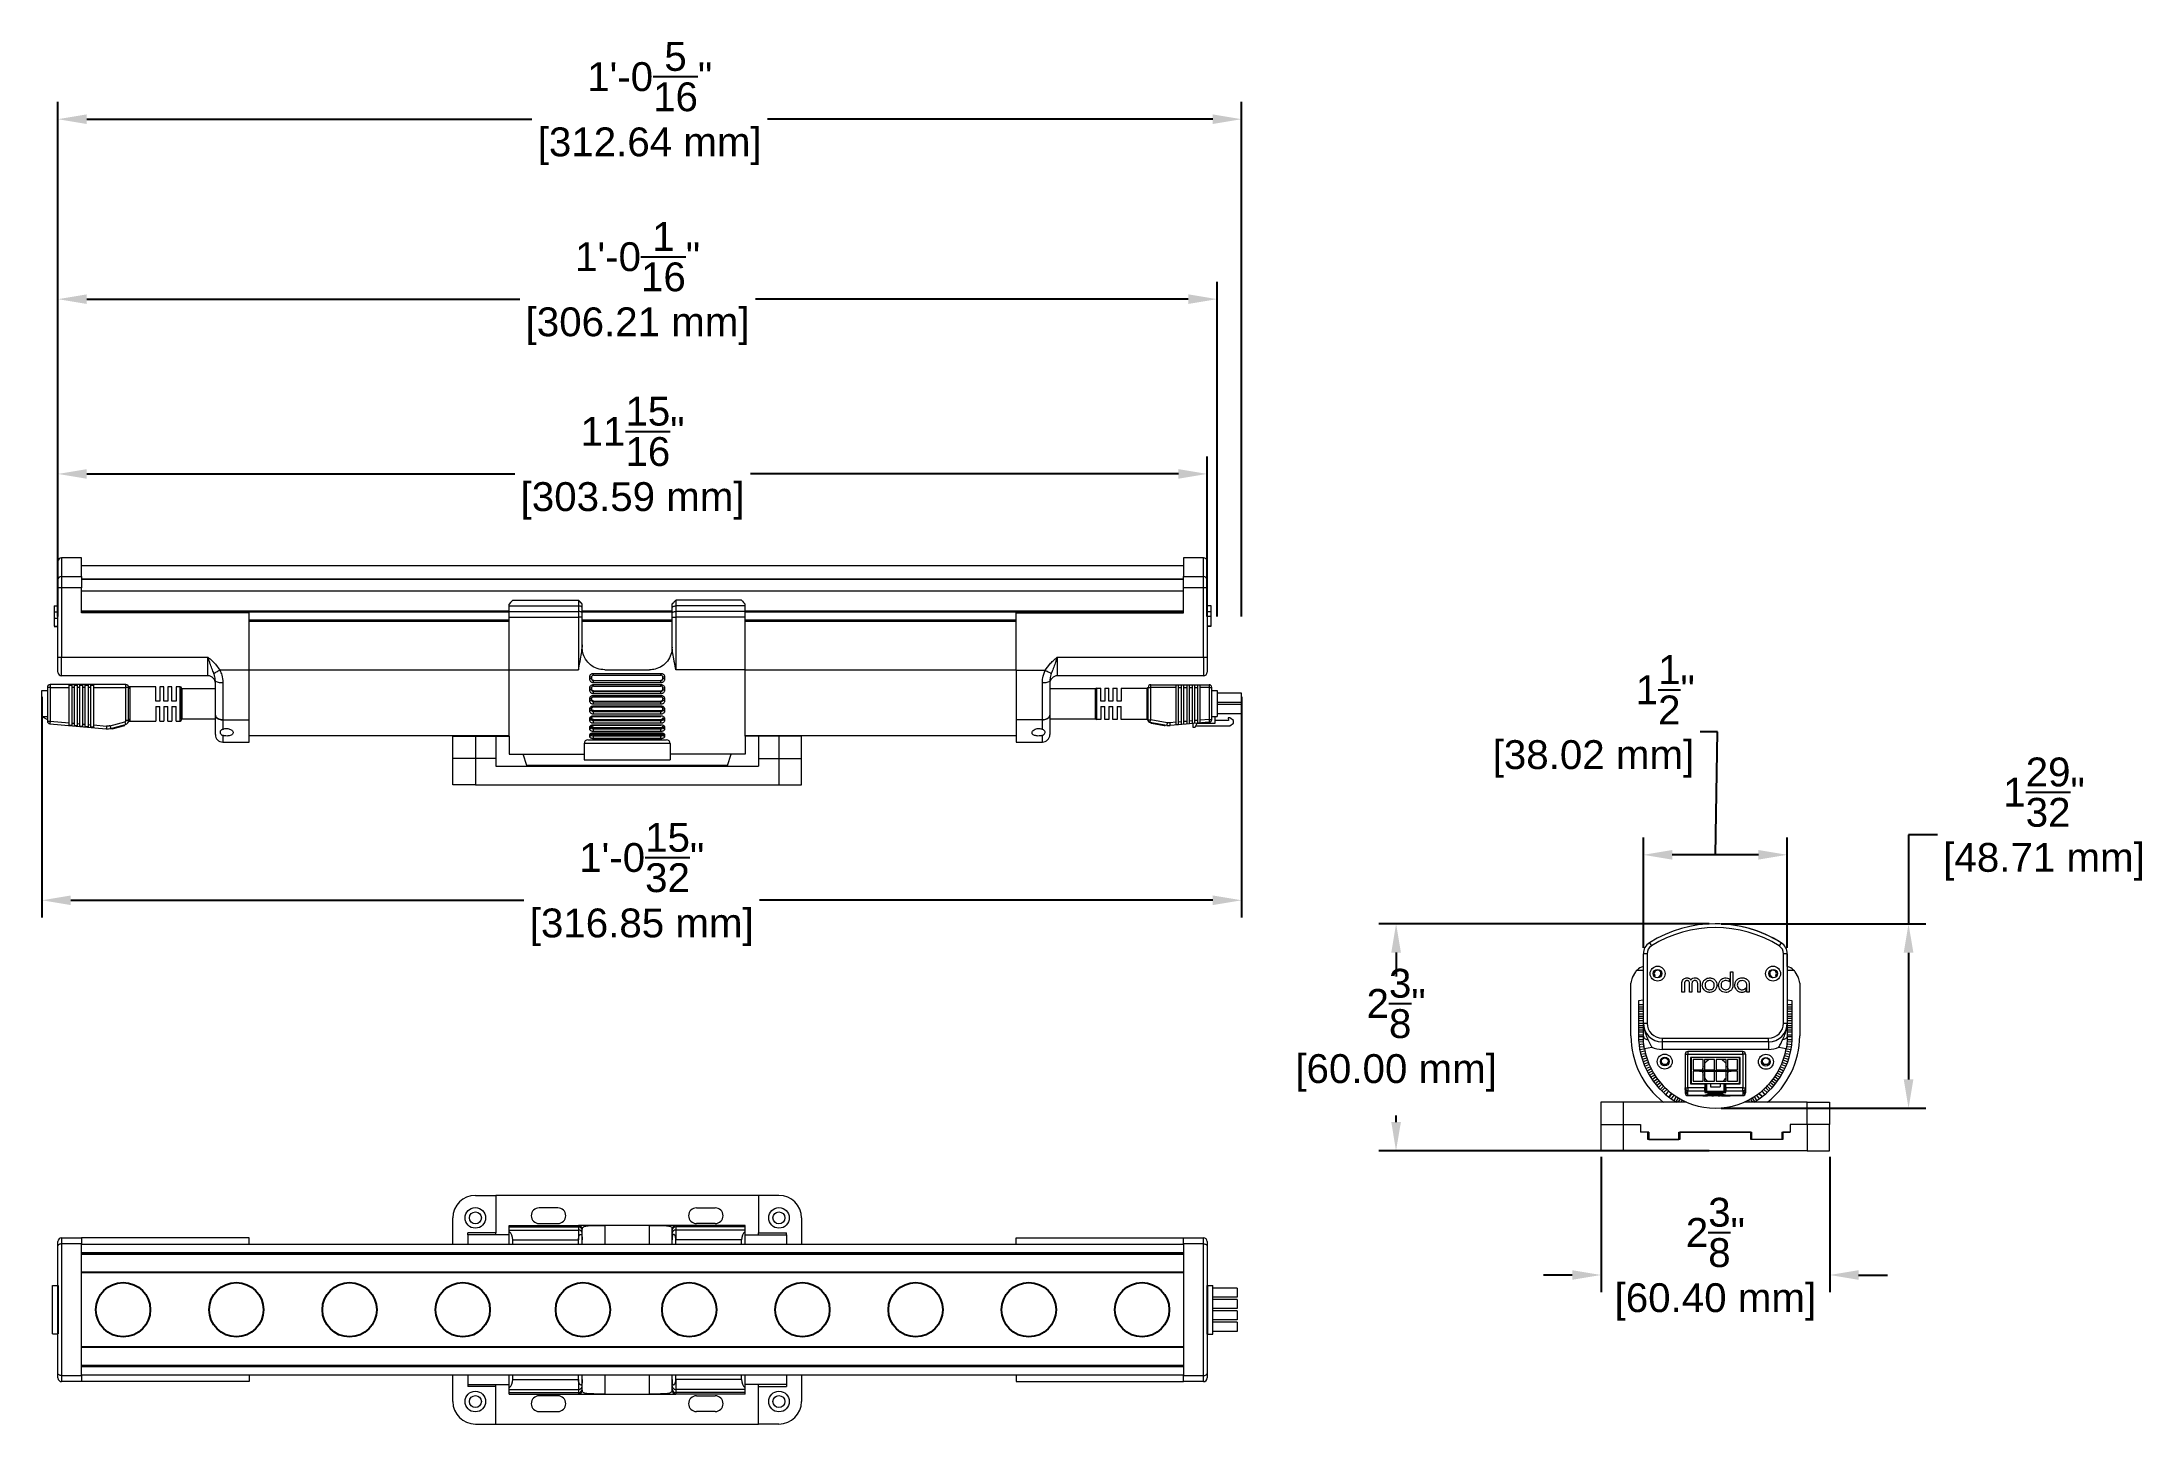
# Model space of a CAD drawing. Header units: inches. Extents: x -0.8 to 21.1, y 0 to 14.4.
import ezdxf

# ---------------------------------------------------------------- set-up
doc = ezdxf.new("R2010")
doc.units = ezdxf.units.IN
doc.header["$MEASUREMENT"] = 0
doc.layers.add('DIMENSIONS', color=1, linetype='Continuous')
doc.styles.get("Standard").update_dxf_attribs({"font": 'Arial.ttf'})
doc.dimstyles.new('Big 1IN', dxfattribs={"dimtxt": 0.3, "dimasz": 0.3, "dimexe": 0.18, "dimexo": 0.0625, "dimgap": 0.09, "dimtad": 0, "dimtih": 1, "dimtoh": 1, "dimdec": 5, "dimzin": 0, "dimdsep": 46, "dimlunit": 4, "dimtxsty": 'Standard', "dimcen": 0.5, "dimadec": 0, "dimazin": 0, "dimtfac": 1, "dimtdec": 5, "dimtofl": 0, "dimtmove": 0, "dimatfit": 3, "dimfxl": 1, "dimtolj": 1, "dimtzin": 0, "dimarcsym": 0})

msp = doc.modelspace()

# ---------------------------------------------------------------- blocks, each defined once
blk = doc.blocks.new('*D11')
at = {"layer": 'Defpoints', "color": 0, "transparency": 16777216}
for p in [(15.876, 5.921), (15.876, 4.891), (17.373, 4.891)]:
    blk.add_point(p, dxfattribs=at)
at = {"layer": 'DIMENSIONS', "color": 0, "lineweight": -2, "transparency": 16777216}
for p, q in [((16.646, 7.199), (16.466, 7.199)), ((16.625, 5.921), (16.646, 7.199)), ((15.876, 4.954), (15.876, 6.101)), ((17.073, 5.921), (16.176, 5.921)), ((17.373, 4.954), (17.373, 6.101))]:
    blk.add_line(p, q, dxfattribs=at)
at = {"layer": 'DIMENSIONS', "color": 0, "transparency": 16777216}
for points in [[(16.176, 5.971), (16.176, 5.871), (15.876, 5.921)], [(17.073, 5.971), (17.073, 5.871), (17.373, 5.921)]]:
    blk.add_solid(points, dxfattribs=at)
at = {"layer": 'DIMENSIONS', "color": 0, "transparency": 16777216, "char_height": 0.3, "attachment_point": 5}
for s, insert in [('\\A1;1{\\H1x;\\S1/2;}"', (16.104, 7.638)), ('\\A1;[38.02 mm]', (15.357, 6.918))]:
    blk.add_mtext(s, dxfattribs=dict(at, insert=insert))
blk = doc.blocks.new('*D12')
at = {"layer": 'Defpoints', "color": 0, "transparency": 16777216}
for p in [(16.625, 5.203), (16.625, 3.285), (18.634, 3.285)]:
    blk.add_point(p, dxfattribs=at)
at = {"layer": 'DIMENSIONS', "color": 0, "lineweight": -2, "transparency": 16777216}
for p, q in [((18.934, 6.13), (18.634, 6.13)), ((18.634, 6.13), (18.634, 5.203)), ((16.687, 5.203), (18.814, 5.203)), ((18.634, 4.903), (18.634, 3.585)), ((16.687, 3.285), (18.814, 3.285))]:
    blk.add_line(p, q, dxfattribs=at)
at = {"layer": 'DIMENSIONS', "color": 0, "transparency": 16777216}
for points in [[(18.584, 4.903), (18.684, 4.903), (18.634, 5.203)], [(18.584, 3.585), (18.684, 3.585), (18.634, 3.285)]]:
    blk.add_solid(points, dxfattribs=at)
at = {"layer": 'DIMENSIONS', "color": 0, "transparency": 16777216, "char_height": 0.3, "attachment_point": 5}
for s, insert in [('\\A1;1{\\H1x;\\S29/32;}"', (20.043, 6.573)), ('\\A1;[48.71 mm]', (20.043, 5.849))]:
    blk.add_mtext(s, dxfattribs=dict(at, insert=insert))
blk = doc.blocks.new('*D13')
at = {"layer": 'Defpoints', "color": 0, "transparency": 16777216}
for p in [(15.436, 2.841), (17.814, 2.841), (17.814, 1.55)]:
    blk.add_point(p, dxfattribs=at)
at = {"layer": 'DIMENSIONS', "color": 0, "lineweight": -2, "transparency": 16777216}
for p, q in [((15.436, 2.779), (15.436, 1.37)), ((17.814, 2.779), (17.814, 1.37)), ((15.136, 1.55), (14.836, 1.55)), ((18.114, 1.55), (18.414, 1.55))]:
    blk.add_line(p, q, dxfattribs=at)
at = {"layer": 'DIMENSIONS', "color": 0, "transparency": 16777216}
for points in [[(15.136, 1.6), (15.136, 1.5), (15.436, 1.55)], [(18.114, 1.6), (18.114, 1.5), (17.814, 1.55)]]:
    blk.add_solid(points, dxfattribs=at)
at = {"layer": 'DIMENSIONS', "color": 0, "transparency": 16777216, "char_height": 0.3, "attachment_point": 5}
for s, insert in [('\\A1;2{\\H1x;\\S3/8;}"', (16.625, 1.993)), ('\\A1;[60.40 mm]', (16.625, 1.269))]:
    blk.add_mtext(s, dxfattribs=dict(at, insert=insert))
blk = doc.blocks.new('*D14')
at = {"layer": 'Defpoints', "color": 0, "transparency": 16777216}
for p in [(16.625, 5.203), (13.304, 2.841), (16.625, 2.841)]:
    blk.add_point(p, dxfattribs=at)
at = {"layer": 'DIMENSIONS', "color": 0, "lineweight": -2, "transparency": 16777216}
for p, q in [((16.562, 5.203), (13.125, 5.204)), ((13.305, 4.904), (13.305, 4.656)), ((13.305, 3.141), (13.305, 3.209)), ((16.562, 2.841), (13.124, 2.841))]:
    blk.add_line(p, q, dxfattribs=at)
at = {"layer": 'DIMENSIONS', "color": 0, "transparency": 16777216}
for points in [[(13.255, 4.904), (13.355, 4.904), (13.305, 5.204)], [(13.255, 3.141), (13.355, 3.141), (13.304, 2.841)]]:
    blk.add_solid(points, dxfattribs=at)
at = {"layer": 'DIMENSIONS', "color": 0, "transparency": 16777216, "char_height": 0.3, "attachment_point": 5}
for s, insert in [('\\A1;2{\\H1x;\\S3/8;}"', (13.305, 4.375)), ('\\A1;[60.00 mm]', (13.305, 3.652))]:
    blk.add_mtext(s, dxfattribs=dict(at, insert=insert))
blk = doc.blocks.new('*D15')
at = {"layer": 'Defpoints', "color": 0, "transparency": 16777216}
for p in [(-0.611, 9.883), (-0.611, 8.338), (11.341, 8.338)]:
    blk.add_point(p, dxfattribs=at)
at = {"layer": 'DIMENSIONS', "color": 0, "lineweight": -2, "transparency": 16777216}
for p, q in [((-0.611, 8.401), (-0.611, 10.063)), ((11.341, 8.401), (11.341, 10.063)), ((-0.311, 9.883), (4.139, 9.883)), ((11.041, 9.883), (6.591, 9.883))]:
    blk.add_line(p, q, dxfattribs=at)
at = {"layer": 'DIMENSIONS', "color": 0, "transparency": 16777216}
for points in [[(-0.311, 9.933), (-0.311, 9.833), (-0.611, 9.883)], [(11.041, 9.933), (11.041, 9.833), (11.341, 9.883)]]:
    blk.add_solid(points, dxfattribs=at)
at = {"layer": 'DIMENSIONS', "color": 0, "transparency": 16777216, "char_height": 0.3, "attachment_point": 5}
for s, insert in [('\\A1;11{\\H1x;\\S15/16;}"', (5.365, 10.326)), ('\\A1;[303.59 mm]', (5.365, 9.602))]:
    blk.add_mtext(s, dxfattribs=dict(at, insert=insert))
blk = doc.blocks.new('*D16')
at = {"layer": 'Defpoints', "color": 0, "transparency": 16777216}
for p in [(11.444, 11.701), (-0.611, 8.338), (11.444, 8.338)]:
    blk.add_point(p, dxfattribs=at)
at = {"layer": 'DIMENSIONS', "color": 0, "lineweight": -2, "transparency": 16777216}
for p, q in [((-0.611, 8.401), (-0.611, 11.881)), ((11.444, 8.401), (11.444, 11.881)), ((-0.311, 11.701), (4.191, 11.701)), ((11.144, 11.701), (6.642, 11.701))]:
    blk.add_line(p, q, dxfattribs=at)
at = {"layer": 'DIMENSIONS', "color": 0, "transparency": 16777216}
for points in [[(-0.311, 11.751), (-0.311, 11.651), (-0.611, 11.701)], [(11.144, 11.751), (11.144, 11.651), (11.444, 11.701)]]:
    blk.add_solid(points, dxfattribs=at)
at = {"layer": 'DIMENSIONS', "color": 0, "transparency": 16777216, "char_height": 0.3, "attachment_point": 5}
for s, insert in [('\\A1;1\'-0{\\H1x;\\S1/16;}"', (5.417, 12.143)), ('\\A1;[306.21 mm]', (5.417, 11.42))]:
    blk.add_mtext(s, dxfattribs=dict(at, insert=insert))
blk = doc.blocks.new('*D17')
at = {"layer": 'Defpoints', "color": 0, "transparency": 16777216}
for p in [(11.698, 13.573), (-0.611, 8.338), (11.698, 8.338)]:
    blk.add_point(p, dxfattribs=at)
at = {"layer": 'DIMENSIONS', "color": 0, "lineweight": -2, "transparency": 16777216}
for p, q in [((-0.611, 8.401), (-0.611, 13.753)), ((-0.311, 13.573), (4.317, 13.573)), ((11.398, 13.573), (6.769, 13.573)), ((11.698, 8.401), (11.698, 13.753))]:
    blk.add_line(p, q, dxfattribs=at)
at = {"layer": 'DIMENSIONS', "color": 0, "transparency": 16777216}
for points in [[(-0.311, 13.623), (-0.311, 13.523), (-0.611, 13.573)], [(11.398, 13.623), (11.398, 13.523), (11.698, 13.573)]]:
    blk.add_solid(points, dxfattribs=at)
at = {"layer": 'DIMENSIONS', "color": 0, "transparency": 16777216, "char_height": 0.3, "attachment_point": 5}
for s, insert in [('\\A1;1\'-0{\\H1x;\\S5/16;}"', (5.543, 14.016)), ('\\A1;[312.64 mm]', (5.543, 13.292))]:
    blk.add_mtext(s, dxfattribs=dict(at, insert=insert))
blk = doc.blocks.new('*D18')
at = {"layer": 'Defpoints', "color": 0, "transparency": 16777216}
for p in [(-0.777, 7.629), (11.698, 7.629), (11.698, 5.448)]:
    blk.add_point(p, dxfattribs=at)
at = {"layer": 'DIMENSIONS', "color": 0, "lineweight": -2, "transparency": 16777216}
for p, q in [((-0.777, 7.566), (-0.777, 5.268)), ((11.698, 7.566), (11.698, 5.268)), ((-0.477, 5.448), (4.235, 5.448)), ((11.398, 5.448), (6.686, 5.448))]:
    blk.add_line(p, q, dxfattribs=at)
at = {"layer": 'DIMENSIONS', "color": 0, "transparency": 16777216}
for points in [[(-0.477, 5.498), (-0.477, 5.398), (-0.777, 5.448)], [(11.398, 5.498), (11.398, 5.398), (11.698, 5.448)]]:
    blk.add_solid(points, dxfattribs=at)
at = {"layer": 'DIMENSIONS', "color": 0, "transparency": 16777216, "char_height": 0.3, "attachment_point": 5}
for s, insert in [('\\A1;1\'-0{\\H1x;\\S15/32;}"', (5.46, 5.893)), ('\\A1;[316.85 mm]', (5.46, 5.167))]:
    blk.add_mtext(s, dxfattribs=dict(at, insert=insert))

# ---------------------------------------------------------------- dimensions: what is measured, and where the dimension line sits
at = {"layer": 'DIMENSIONS'}
for base, p1, p2, override, picture, middle in [((11.697628, 13.573312), (-0.611154, 8.338347), (11.697628, 8.338347), {"dimpost": '\\X'}, '*D17', (5.543237, 13.573312)), ((11.444275, 11.70059), (-0.611154, 8.338347), (11.444275, 8.338347), {"dimpost": '\\X'}, '*D16', (5.41656, 11.70059)), ((15.87613, 5.921029), (17.373159, 4.891151), (15.87613, 4.891151), {"dimpost": '\\X', "dimtmove": 1}, '*D11', (16.37613, 7.199281)), ((11.697628, 5.448028), (-0.776639, 7.628985), (11.697628, 7.628985), {"dimpost": '\\X'}, '*D18', (5.460495, 5.448028))]:
    dim = msp.add_linear_dim(base=base, p1=p1, p2=p2, dimstyle='Big 1IN', override=override, dxfattribs=at)
    dim.commit()
    dim.dimension.update_dxf_attribs({"geometry": picture, "text_midpoint": middle, "dimtype": 160})
for base, p1, p2, picture, middle in [((-0.611154, 9.882993), (11.341294, 8.338347), (-0.611154, 8.338347), '*D15', (5.36507, 9.882993)), ((17.813624, 1.55042), (15.435614, 2.841015), (17.813624, 2.841015), '*D13', (16.624619, 1.55042))]:
    dim = msp.add_linear_dim(base=base, p1=p1, p2=p2, dimstyle='Big 1IN', override={"dimpost": '\\X'}, dxfattribs=at)
    dim.commit()
    dim.dimension.update_dxf_attribs({"geometry": picture, "text_midpoint": middle})
for base, p1, p2, angle, picture, middle in [((18.6343271052, 3.2853899804), (16.6246189179, 5.203215253), (16.6245804883, 3.2854302528), 269.9988518762, '*D12', (19.5625676791, 6.1298620644)), ((13.304476, 2.841331), (16.624843, 5.203215), (16.624619, 2.841015), 269.9945538, '*D14', (13.304588, 3.932431))]:
    dim = msp.add_linear_dim(base=base, p1=p1, p2=p2, angle=angle, dimstyle='Big 1IN', override={"dimpost": '\\X', "dimtmove": 1}, dxfattribs=at)
    dim.commit()
    dim.dimension.update_dxf_attribs({"geometry": picture, "text_midpoint": middle, "dimtype": 161})

# ---------------------------------------------------------------- linework, layer by layer
at = {"color": 7, "linetype": 'Continuous', "lineweight": 15}
for p, q in [((-0.611154, 8.781482), (-0.611154, 8.971931)), ((-0.365556, 9.010915), (-0.57217, 9.010915)), ((-0.365556, 8.814534), (-0.365556, 9.010915)), ((11.30231, 9.010915), (11.095696, 9.010915)), ((11.095696, 9.010915), (11.095696, 8.814534)), ((11.341294, 8.971931), (11.341294, 8.781482)), ((-0.611154, 8.69885), (-0.611154, 8.781482)), ((-0.57217, 8.814534), (-0.57217, 8.69885)), ((-0.57217, 8.814534), (-0.365556, 8.814534)), ((11.095696, 8.927869), (-0.365556, 8.927869)), ((-0.365556, 8.814534), (-0.365556, 8.69885)), ((11.095696, 8.786862), (-0.365556, 8.786862)), ((11.095696, 8.814534), (11.30231, 8.814534)), ((11.095696, 8.69885), (11.095696, 8.814534)), ((11.30231, 8.69885), (11.30231, 8.814534)), ((11.341294, 8.781482), (11.341294, 8.69885)), ((-0.57217, 8.69885), (-0.611154, 8.69885)), ((-0.611154, 7.977845), (-0.611154, 8.69885)), ((-0.57217, 8.69885), (-0.57217, 7.977845)), ((-0.365556, 8.69885), (-0.57217, 8.69885)), ((-0.365556, 8.438882), (-0.365556, 8.69885)), ((4.080598, 8.509973), (4.080598, 8.529465)), ((4.119581, 8.568449), (4.801798, 8.568449)), ((4.801798, 8.568449), (4.801798, 8.509973)), ((4.840781, 8.490481), (4.840781, 8.529465)), ((5.776392, 8.490481), (5.776392, 8.529465)), ((5.815376, 8.568449), (5.815376, 8.509973)), ((6.497592, 8.568449), (5.815376, 8.568449)), ((6.536575, 8.509973), (6.536575, 8.529465)), ((11.30231, 8.69885), (11.095696, 8.69885)), ((11.095696, 8.438882), (11.095696, 8.69885)), ((11.341294, 8.69885), (11.30231, 8.69885)), ((11.30231, 7.977845), (11.30231, 8.69885)), ((11.341294, 8.69885), (11.341294, 7.977845)), ((-0.650138, 8.51232), (-0.650138, 8.453411)), ((-0.650138, 8.51232), (-0.611154, 8.51232)), ((-0.650138, 8.448887), (-0.611154, 8.448887)), ((-0.650138, 8.381751), (-0.611154, 8.381751)), ((-0.650138, 8.381751), (-0.650138, 8.299364)), ((-0.650138, 8.299364), (-0.611154, 8.299364)), ((4.080598, 8.446679), (-0.365556, 8.446679)), ((1.377018, 8.438882), (-0.365556, 8.438882)), ((1.377018, 7.841618), (1.377018, 8.438882)), ((1.377018, 8.360914), (4.080598, 8.360914)), ((4.080598, 8.509973), (4.801798, 8.509973)), ((4.080598, 8.452522), (4.080598, 8.509973)), ((4.080598, 8.452522), (4.801798, 8.452522)), ((4.080598, 8.394046), (4.080598, 8.452522)), ((4.080598, 8.394046), (4.801798, 8.394046)), ((4.080598, 7.845516), (4.080598, 8.394046)), ((4.801798, 8.509973), (4.801798, 8.452522)), ((4.801798, 8.452522), (4.801798, 8.394046)), ((4.840781, 8.394046), (4.801798, 8.394046)), ((4.801798, 8.394046), (4.801798, 7.845516)), ((4.840781, 8.43303), (4.840781, 8.490481)), ((5.776392, 8.446679), (4.840781, 8.446679)), ((4.840781, 8.394046), (4.840781, 8.43303)), ((4.840781, 8.104106), (4.840781, 8.394046)), ((4.840781, 8.360914), (5.776392, 8.360914)), ((5.776392, 8.43303), (5.776392, 8.490481)), ((5.776392, 8.394046), (5.776392, 8.43303)), ((5.776392, 8.394046), (5.815376, 8.394046)), ((5.776392, 8.104106), (5.776392, 8.394046)), ((5.815376, 8.509973), (5.815376, 8.452522)), ((6.536575, 8.509973), (5.815376, 8.509973)), ((5.815376, 8.452522), (5.815376, 8.394046)), ((6.536575, 8.452522), (5.815376, 8.452522)), ((6.536575, 8.394046), (5.815376, 8.394046)), ((5.815376, 8.394046), (5.815376, 7.845516)), ((6.536575, 8.452522), (6.536575, 8.509973)), ((6.536575, 8.394046), (6.536575, 8.452522)), ((11.095696, 8.446679), (6.536575, 8.446679)), ((6.536575, 7.845516), (6.536575, 8.394046)), ((6.536575, 8.360914), (9.353121, 8.360914)), ((9.353121, 7.841618), (9.353121, 8.438882)), ((9.353121, 8.438882), (11.095696, 8.438882)), ((11.380277, 8.51232), (11.341294, 8.51232)), ((11.380277, 8.448887), (11.341294, 8.448887)), ((11.380277, 8.400089), (11.341294, 8.400089)), ((11.380277, 8.299364), (11.341294, 8.299364)), ((11.380277, 8.453411), (11.380277, 8.51232)), ((11.380277, 8.299364), (11.380277, 8.400089)), ((-0.650138, 8.296543), (-0.611154, 8.296543)), ((4.840781, 8.104106), (4.840781, 8.079419)), ((5.776392, 8.079419), (5.776392, 8.104106)), ((11.380277, 8.296543), (11.341294, 8.296543)), ((-0.611154, 7.977845), (-0.57217, 7.977845)), ((-0.611154, 7.82191), (-0.611154, 7.977845)), ((-0.57217, 7.782926), (-0.57217, 7.977845)), ((-0.57217, 7.977845), (0.948197, 7.977845)), ((0.948197, 7.782926), (0.948197, 7.977845)), ((1.026164, 7.904886), (1.073107, 7.841618)), ((9.657033, 7.841618), (9.703975, 7.904886)), ((9.781943, 7.977845), (9.781943, 7.782926)), ((9.781943, 7.977845), (11.30231, 7.977845)), ((11.30231, 7.977845), (11.341294, 7.977845)), ((11.30231, 7.977845), (11.30231, 7.782926)), ((11.341294, 7.977845), (11.341294, 7.82191)), ((-0.692162, 7.662776), (-0.720321, 7.662776)), ((-0.720321, 7.662776), (-0.720321, 7.311248)), ((-0.692162, 7.690935), (-0.692162, 7.662776)), ((0.096101, 7.690935), (-0.692162, 7.690935)), ((-0.692162, 7.662776), (-0.692162, 7.311248)), ((-0.692162, 7.662776), (-0.495041, 7.662776)), ((0.948197, 7.782926), (-0.57217, 7.782926)), ((-0.495041, 7.687163), (-0.466882, 7.687163)), ((-0.495041, 7.662776), (-0.495041, 7.687163)), ((-0.495041, 7.294003), (-0.495041, 7.662776)), ((-0.466882, 7.687163), (-0.466882, 7.662776)), ((-0.438723, 7.662776), (-0.466882, 7.662776)), ((-0.466882, 7.662776), (-0.466882, 7.291539)), ((-0.438723, 7.687163), (-0.410564, 7.687163)), ((-0.438723, 7.662776), (-0.438723, 7.687163)), ((-0.438723, 7.289075), (-0.438723, 7.662776)), ((-0.410564, 7.687163), (-0.410564, 7.662776)), ((-0.382405, 7.662776), (-0.410564, 7.662776)), ((-0.410564, 7.662776), (-0.410564, 7.286612)), ((-0.382405, 7.687163), (-0.354246, 7.687163)), ((-0.382405, 7.662776), (-0.382405, 7.687163)), ((-0.382405, 7.284148), (-0.382405, 7.662776)), ((-0.354246, 7.687163), (-0.354246, 7.662776)), ((-0.326087, 7.662776), (-0.354246, 7.662776)), ((-0.354246, 7.662776), (-0.354246, 7.281685)), ((-0.326087, 7.687163), (-0.297928, 7.687163)), ((-0.326087, 7.662776), (-0.326087, 7.687163)), ((-0.326087, 7.279221), (-0.326087, 7.662776)), ((-0.297928, 7.687163), (-0.297928, 7.662776)), ((-0.269769, 7.662776), (-0.297928, 7.662776)), ((-0.297928, 7.662776), (-0.297928, 7.276757)), ((-0.269769, 7.687163), (-0.24161, 7.687163)), ((-0.269769, 7.662776), (-0.269769, 7.687163)), ((-0.269769, 7.274294), (-0.269769, 7.662776)), ((-0.24161, 7.687163), (-0.24161, 7.662776)), ((-0.24161, 7.662776), (-0.24161, 7.27183)), ((-0.24161, 7.662776), (0.096101, 7.662776)), ((0.096101, 7.662776), (0.096101, 7.690935)), ((0.096101, 7.317826), (0.096101, 7.662776)), ((0.12426, 7.662776), (0.096101, 7.662776)), ((0.12426, 7.317826), (0.12426, 7.662776)), ((0.40585, 7.667703), (0.133892, 7.667703)), ((0.13834, 7.650094), (0.13834, 7.330508)), ((0.40585, 7.51846), (0.40585, 7.667703)), ((0.490327, 7.667703), (0.448089, 7.667703)), ((0.448089, 7.667703), (0.448089, 7.51846)), ((0.490327, 7.51846), (0.490327, 7.667703)), ((0.574805, 7.667703), (0.532566, 7.667703)), ((0.532566, 7.667703), (0.532566, 7.51846)), ((0.574805, 7.51846), (0.574805, 7.667703)), ((0.659282, 7.667703), (0.617043, 7.667703)), ((0.617043, 7.667703), (0.617043, 7.51846)), ((0.673361, 7.653624), (0.673361, 7.326979)), ((1.026164, 7.646483), (0.673361, 7.646483)), ((1.026164, 7.37436), (1.026164, 7.726834)), ((1.377018, 7.841618), (1.073107, 7.841618)), ((1.104132, 7.713487), (1.104132, 7.324124)), ((1.377018, 7.324124), (1.377018, 7.841618)), ((4.080598, 7.155504), (4.080598, 7.845516)), ((4.080598, 7.845516), (4.801798, 7.845516)), ((4.918749, 7.74991), (4.918749, 7.769374)), ((4.918749, 7.634848), (4.918749, 7.653885)), ((4.938241, 7.771066), (4.938241, 7.752099)), ((4.938241, 7.658143), (4.938241, 7.639593)), ((4.957544, 7.790043), (5.659539, 7.790043)), ((4.957544, 7.676449), (5.659539, 7.676449)), ((5.659567, 7.710892), (4.957606, 7.710892)), ((4.957643, 7.808717), (5.659441, 7.808717)), ((4.957643, 7.692542), (5.659441, 7.692542)), ((4.957733, 7.735732), (4.957733, 7.733208)), ((4.957733, 7.735732), (5.659441, 7.735732)), ((4.957733, 7.733208), (5.659441, 7.733208)), ((5.074684, 7.845516), (5.542489, 7.845516)), ((5.659441, 7.735732), (5.659441, 7.733208)), ((5.678932, 7.752099), (5.678932, 7.771066)), ((5.678932, 7.639593), (5.678932, 7.658143)), ((5.698424, 7.769491), (5.698424, 7.749976)), ((5.698424, 7.654), (5.698424, 7.634913)), ((6.536575, 7.845516), (5.815376, 7.845516)), ((6.536575, 7.155504), (6.536575, 7.845516)), ((9.353121, 7.841618), (9.657033, 7.841618)), ((9.353121, 7.841618), (9.353121, 7.324124)), ((9.626008, 7.324124), (9.626008, 7.713487)), ((9.703975, 7.726834), (9.703975, 7.37436)), ((10.177628, 7.646483), (9.703975, 7.646483)), ((11.30231, 7.782926), (9.781943, 7.782926)), ((10.191703, 7.653759), (10.233929, 7.653759)), ((10.233929, 7.518638), (10.233929, 7.653759)), ((10.276154, 7.653759), (10.31838, 7.653759)), ((10.276154, 7.653759), (10.276154, 7.518638)), ((10.31838, 7.518638), (10.31838, 7.653759)), ((10.360605, 7.653759), (10.402831, 7.653759)), ((10.360605, 7.653759), (10.360605, 7.518638)), ((10.402831, 7.518638), (10.402831, 7.653759)), ((10.445056, 7.653759), (10.712765, 7.653759)), ((10.445056, 7.653759), (10.445056, 7.518638)), ((10.712484, 7.648929), (10.712484, 7.332045)), ((10.726559, 7.662588), (10.75471, 7.662588)), ((10.726559, 7.318386), (10.726559, 7.662588)), ((10.75471, 7.662588), (10.75471, 7.690738)), ((10.75471, 7.690738), (11.359824, 7.690738)), ((11.014508, 7.662588), (10.75471, 7.662588)), ((10.75471, 7.325473), (10.75471, 7.662588)), ((11.014508, 7.686967), (11.014508, 7.662588)), ((11.042659, 7.686967), (11.014508, 7.686967)), ((11.014508, 7.662588), (11.014508, 7.299572)), ((11.042659, 7.302035), (11.042659, 7.662588)), ((11.042659, 7.662588), (11.070809, 7.662588)), ((11.098959, 7.686967), (11.070809, 7.686967)), ((11.070809, 7.662588), (11.070809, 7.304497)), ((11.098959, 7.662588), (11.12711, 7.662588)), ((11.098959, 7.30696), (11.098959, 7.662588)), ((11.15526, 7.686967), (11.12711, 7.686967)), ((11.12711, 7.662588), (11.12711, 7.309423)), ((11.15526, 7.662588), (11.18341, 7.662588)), ((11.15526, 7.311886), (11.15526, 7.662588)), ((11.211561, 7.686967), (11.18341, 7.686967)), ((11.18341, 7.662588), (11.18341, 7.314349)), ((11.211561, 7.662588), (11.239711, 7.662588)), ((11.211561, 7.316812), (11.211561, 7.662588)), ((11.267861, 7.686967), (11.239711, 7.686967)), ((11.239711, 7.662588), (11.239711, 7.319274)), ((11.267861, 7.662588), (11.267861, 7.686967)), ((11.359824, 7.662588), (11.267861, 7.662588)), ((11.267861, 7.321737), (11.267861, 7.662588)), ((11.359824, 7.690738), (11.359824, 7.662588)), ((11.359824, 7.662588), (11.359824, 7.329783)), ((11.359824, 7.662588), (11.387974, 7.662588)), ((11.387974, 7.329783), (11.387974, 7.662588)), ((-0.776639, 7.358659), (-0.776639, 7.628985)), ((-0.776639, 7.628985), (-0.720321, 7.628985)), ((0.448089, 7.51846), (0.40585, 7.51846)), ((0.40585, 7.462142), (0.448089, 7.462142)), ((0.40585, 7.462142), (0.40585, 7.3129)), ((0.448089, 7.3129), (0.448089, 7.462142)), ((0.532566, 7.51846), (0.490327, 7.51846)), ((0.490327, 7.462142), (0.532566, 7.462142)), ((0.490327, 7.462142), (0.490327, 7.3129)), ((0.532566, 7.3129), (0.532566, 7.462142)), ((0.617043, 7.51846), (0.574805, 7.51846)), ((0.574805, 7.462142), (0.617043, 7.462142)), ((0.574805, 7.462142), (0.574805, 7.3129)), ((0.617043, 7.3129), (0.617043, 7.462142)), ((4.918749, 7.523526), (4.918749, 7.541798)), ((4.918749, 7.41792), (4.918749, 7.435102)), ((4.938241, 7.548547), (4.938241, 7.530742)), ((4.938241, 7.444222), (4.938241, 7.427479)), ((4.957544, 7.56551), (5.659539, 7.56551)), ((4.957544, 7.459196), (5.659539, 7.459196)), ((5.659567, 7.596863), (4.957606, 7.596863)), ((5.659567, 7.487249), (4.957606, 7.487249)), ((4.957643, 7.579081), (5.659441, 7.579081)), ((4.957643, 7.470351), (5.659441, 7.470351)), ((4.957733, 7.626243), (4.957733, 7.621202)), ((4.957733, 7.626243), (5.659441, 7.626243)), ((4.957733, 7.621202), (5.659441, 7.621202)), ((4.957733, 7.520648), (4.957733, 7.513178)), ((4.957733, 7.520648), (5.659441, 7.520648)), ((4.957733, 7.513178), (5.659441, 7.513178)), ((5.659441, 7.626243), (5.659441, 7.621202)), ((5.659441, 7.520648), (5.659441, 7.513178)), ((5.678932, 7.530742), (5.678932, 7.548547)), ((5.678932, 7.427479), (5.678932, 7.444222)), ((5.698424, 7.541908), (5.698424, 7.523588)), ((5.698424, 7.435206), (5.698424, 7.417978)), ((10.177628, 7.639684), (10.177628, 7.34129)), ((10.276154, 7.518638), (10.233929, 7.518638)), ((10.233929, 7.462337), (10.233929, 7.327215)), ((10.233929, 7.462337), (10.276154, 7.462337)), ((10.276154, 7.327215), (10.276154, 7.462337)), ((10.360605, 7.518638), (10.31838, 7.518638)), ((10.31838, 7.462337), (10.31838, 7.327215)), ((10.31838, 7.462337), (10.360605, 7.462337)), ((10.360605, 7.327215), (10.360605, 7.462337)), ((10.445056, 7.518638), (10.402831, 7.518638)), ((10.402831, 7.462337), (10.402831, 7.327215)), ((10.402831, 7.462337), (10.445056, 7.462337)), ((10.445056, 7.327215), (10.445056, 7.462337)), ((11.387974, 7.628808), (11.444275, 7.628808)), ((11.444275, 7.628808), (11.444275, 7.36138)), ((11.697628, 7.602065), (11.444275, 7.602065)), ((11.697628, 7.506354), (11.444275, 7.506354)), ((11.697628, 7.483833), (11.444275, 7.483833)), ((11.697628, 7.506354), (11.697628, 7.602065)), ((11.697628, 7.388122), (11.697628, 7.483833)), ((-0.776639, 7.358659), (-0.720321, 7.358659)), ((-0.776639, 7.358659), (-0.720321, 7.328153)), ((-0.720321, 7.311248), (-0.692162, 7.311248)), ((-0.694616, 7.283197), (-0.108275, 7.231898)), ((-0.692162, 7.311248), (-0.495041, 7.294003)), ((-0.495041, 7.269523), (-0.495041, 7.294003)), ((-0.466882, 7.267059), (-0.495041, 7.269523)), ((-0.466882, 7.291539), (-0.466882, 7.267059)), ((-0.466882, 7.291539), (-0.438723, 7.289075)), ((-0.438723, 7.264596), (-0.438723, 7.289075)), ((-0.410564, 7.262132), (-0.438723, 7.264596)), ((-0.410564, 7.286612), (-0.410564, 7.262132)), ((-0.410564, 7.286612), (-0.382405, 7.284148)), ((-0.382405, 7.259669), (-0.382405, 7.284148)), ((-0.354246, 7.257205), (-0.382405, 7.259669)), ((-0.354246, 7.281685), (-0.354246, 7.257205)), ((-0.354246, 7.281685), (-0.326087, 7.279221)), ((-0.326087, 7.254741), (-0.326087, 7.279221)), ((-0.297928, 7.252278), (-0.326087, 7.254741)), ((-0.297928, 7.276757), (-0.297928, 7.252278)), ((-0.297928, 7.276757), (-0.269769, 7.274294)), ((-0.269769, 7.249814), (-0.269769, 7.274294)), ((-0.24161, 7.247351), (-0.269769, 7.249814)), ((-0.24161, 7.27183), (-0.105821, 7.25995)), ((-0.24161, 7.27183), (-0.24161, 7.247351)), ((-0.066852, 7.26336), (0.085666, 7.304227)), ((-0.059564, 7.23616), (0.092954, 7.277027)), ((-0.051494, 7.229577), (-0.05368, 7.237737)), ((-0.048337, 7.230423), (-0.050523, 7.238583)), ((-0.048337, 7.230423), (-0.031631, 7.234899)), ((-0.031631, 7.234899), (-0.033818, 7.243059)), ((-0.031631, 7.234899), (0.083581, 7.26577)), ((0.083581, 7.26577), (0.081394, 7.27393)), ((0.085159, 7.266193), (0.082973, 7.274353)), ((0.12426, 7.317826), (0.096101, 7.317826)), ((0.135065, 7.3129), (0.40585, 7.3129)), ((0.448089, 7.3129), (0.490327, 7.3129)), ((0.532566, 7.3129), (0.574805, 7.3129)), ((0.617043, 7.3129), (0.659282, 7.3129)), ((0.673361, 7.334613), (1.026164, 7.334613)), ((1.026164, 7.171097), (1.026164, 7.37436)), ((1.104132, 7.324124), (1.377018, 7.324124)), ((1.104132, 7.324124), (1.104132, 7.226414)), ((1.377018, 7.09313), (1.377018, 7.324124)), ((4.918749, 7.319904), (4.918749, 7.335691)), ((4.918749, 7.231219), (4.918749, 7.245331)), ((4.938241, 7.347021), (4.938241, 7.331636)), ((4.938241, 7.258668), (4.938241, 7.244916)), ((4.957544, 7.359393), (5.659539, 7.359393)), ((4.957544, 7.267874), (5.659539, 7.267874)), ((5.659567, 7.383994), (4.957606, 7.383994)), ((5.659567, 7.288932), (4.957606, 7.288932)), ((4.957643, 7.36828), (5.659441, 7.36828)), ((4.957643, 7.27468), (5.659441, 7.27468)), ((4.957733, 7.420819), (4.957733, 7.411054)), ((4.957733, 7.420819), (5.659441, 7.420819)), ((4.957733, 7.411054), (5.659441, 7.411054)), ((4.957733, 7.328529), (5.659441, 7.328529)), ((4.957733, 7.328529), (4.957733, 7.316642)), ((4.957733, 7.316642), (5.659441, 7.316642)), ((4.957733, 7.245416), (5.659441, 7.245416)), ((4.957733, 7.245416), (4.957733, 7.231619)), ((4.957733, 7.231619), (5.659441, 7.231619)), ((5.659441, 7.420819), (5.659441, 7.411054)), ((5.659441, 7.328529), (5.659441, 7.316642)), ((5.659441, 7.245416), (5.659441, 7.231619)), ((5.678932, 7.331636), (5.678932, 7.347021)), ((5.678932, 7.244916), (5.678932, 7.258668)), ((5.698424, 7.335787), (5.698424, 7.319957)), ((5.698424, 7.245417), (5.698424, 7.231266)), ((9.626008, 7.324124), (9.353121, 7.324124)), ((9.353121, 7.324124), (9.353121, 7.09313)), ((9.626008, 7.226414), (9.626008, 7.324124)), ((9.703975, 7.37436), (9.703975, 7.171097)), ((9.703975, 7.334613), (10.177628, 7.334613)), ((10.233929, 7.327215), (10.191703, 7.327215)), ((10.31838, 7.327215), (10.276154, 7.327215)), ((10.402831, 7.327215), (10.360605, 7.327215)), ((10.712806, 7.327215), (10.445056, 7.327215)), ((10.919557, 7.267821), (10.742843, 7.298981)), ((10.924446, 7.295544), (10.75471, 7.325473)), ((10.757009, 7.287907), (10.758476, 7.296224)), ((10.762573, 7.286926), (10.76404, 7.295243)), ((10.893795, 7.263788), (10.762573, 7.286926)), ((10.893795, 7.263788), (10.895261, 7.272105)), ((10.901344, 7.262457), (10.90281, 7.270774)), ((10.902456, 7.262261), (10.903923, 7.270578)), ((11.014508, 7.299572), (10.953812, 7.294261)), ((11.362278, 7.30174), (10.956266, 7.266218)), ((11.014508, 7.299572), (11.014508, 7.2751)), ((11.014508, 7.2751), (11.042659, 7.277562)), ((11.070809, 7.304497), (11.042659, 7.302035)), ((11.070809, 7.280025), (11.098959, 7.282488)), ((11.12711, 7.309423), (11.098959, 7.30696)), ((11.12711, 7.284951), (11.15526, 7.287414)), ((11.18341, 7.314349), (11.15526, 7.311886)), ((11.18341, 7.289877), (11.211561, 7.292339)), ((11.190922, 7.286748), (11.190922, 7.247684)), ((11.190922, 7.247684), (11.215456, 7.247684)), ((11.239711, 7.319274), (11.211561, 7.316812)), ((11.215456, 7.247684), (11.237679, 7.290839)), ((11.223267, 7.262853), (11.576582, 7.262853)), ((11.239711, 7.294802), (11.267861, 7.297265)), ((11.240058, 7.291047), (11.42457, 7.291047)), ((11.359824, 7.329783), (11.267861, 7.321737)), ((11.267861, 7.297265), (11.267861, 7.321737)), ((11.359824, 7.329783), (11.387974, 7.329783)), ((11.387974, 7.36138), (11.444275, 7.36138)), ((11.42457, 7.291047), (11.42457, 7.36138)), ((11.562507, 7.319154), (11.42457, 7.319154)), ((11.697628, 7.388122), (11.444275, 7.388122)), ((11.556876, 7.347304), (11.562507, 7.319154)), ((11.576582, 7.347304), (11.556876, 7.347304)), ((11.613177, 7.319154), (11.576582, 7.347304)), ((11.576582, 7.262853), (11.613177, 7.291004)), ((11.613177, 7.291004), (11.613177, 7.319154)), ((1.104132, 7.09313), (1.377018, 7.09313)), ((1.377018, 7.1633), (4.080598, 7.1633)), ((3.495841, 7.15532), (3.729744, 7.15532)), ((3.495841, 6.921601), (3.495841, 7.15532)), ((3.651776, 7.155504), (4.080598, 7.155504)), ((3.651776, 7.155504), (3.651776, 7.15532)), ((3.729744, 7.15532), (3.729744, 6.921601)), ((3.729744, 7.15532), (3.944155, 7.15532)), ((3.944155, 7.15532), (3.944155, 6.921601)), ((4.080598, 7.155504), (4.080598, 6.968382)), ((5.7569, 7.077536), (4.860273, 7.077536)), ((4.860273, 7.077536), (4.860273, 6.909906)), ((4.899257, 7.11652), (5.717916, 7.11652)), ((4.918749, 7.153438), (4.918749, 7.165625)), ((4.938241, 7.180733), (4.938241, 7.168857)), ((4.957544, 7.186262), (5.659539, 7.186262)), ((5.659567, 7.20375), (4.957606, 7.20375)), ((5.659567, 7.12996), (4.957606, 7.12996)), ((4.957643, 7.191214), (5.659441, 7.191214)), ((4.957643, 7.119363), (5.659441, 7.119363)), ((4.957733, 7.172956), (5.659441, 7.172956)), ((4.957733, 7.172956), (4.957733, 7.157493)), ((4.957733, 7.157493), (5.659441, 7.157493)), ((5.659441, 7.172956), (5.659441, 7.157493)), ((5.678932, 7.168857), (5.678932, 7.180733)), ((5.698424, 7.165699), (5.698424, 7.153479)), ((5.7569, 7.077536), (5.7569, 6.909906)), ((6.536575, 7.1633), (9.353121, 7.1633)), ((6.536575, 7.155504), (6.536575, 6.968382)), ((6.965397, 7.155504), (6.536575, 7.155504)), ((6.673019, 7.15532), (6.673019, 6.921601)), ((6.887429, 7.15532), (6.673019, 7.15532)), ((6.887429, 7.15532), (6.887429, 6.921601)), ((7.121332, 7.15532), (6.887429, 7.15532)), ((6.965397, 7.155504), (6.965397, 7.15532)), ((7.121332, 6.921601), (7.121332, 7.15532)), ((9.353121, 7.09313), (9.626008, 7.09313)), ((3.729744, 6.921601), (3.495841, 6.921601)), ((3.495841, 6.648715), (3.495841, 6.921601)), ((3.944155, 6.921601), (3.729744, 6.921601)), ((3.729744, 6.921601), (3.729744, 6.648715)), ((3.944155, 6.921601), (3.944155, 6.843634)), ((3.944155, 6.843634), (6.673019, 6.843634)), ((4.080598, 6.968382), (4.226787, 6.968382)), ((4.265771, 6.85143), (4.226787, 6.968382)), ((4.226787, 6.968382), (4.860273, 6.968382)), ((4.265771, 6.843634), (4.265771, 6.85143)), ((6.351402, 6.85143), (4.265771, 6.85143)), ((4.860273, 6.909906), (5.7569, 6.909906)), ((6.390386, 6.968382), (5.7569, 6.968382)), ((6.351402, 6.85143), (6.390386, 6.968382)), ((6.351402, 6.843634), (6.351402, 6.85143)), ((6.536575, 6.968382), (6.390386, 6.968382)), ((6.673019, 6.921601), (6.887429, 6.921601)), ((6.673019, 6.921601), (6.673019, 6.843634)), ((6.887429, 6.921601), (7.121332, 6.921601)), ((6.887429, 6.921601), (6.887429, 6.648715)), ((7.121332, 6.648715), (7.121332, 6.921601)), ((3.729744, 6.648715), (3.495841, 6.648715)), ((3.729744, 6.648715), (6.887429, 6.648715)), ((6.887429, 6.648715), (7.121332, 6.648715)), ((15.915114, 4.891151), (15.87613, 4.891151)), ((15.87613, 4.170145), (15.87613, 4.891151)), ((15.915114, 4.891151), (15.915114, 4.170145)), ((15.940228, 5.006835), (15.960898, 4.973782)), ((17.30901, 5.006835), (17.28834, 4.973782)), ((17.334124, 4.170145), (17.334124, 4.891151)), ((17.373107, 4.891151), (17.334124, 4.891151)), ((17.373107, 4.891151), (17.373107, 4.170145)), ((17.373159, 4.758751), (17.373159, 4.891151)), ((15.747484, 4.037817), (15.747484, 4.586347)), ((15.763153, 4.644823), (15.796322, 4.702274)), ((15.810434, 4.721766), (15.87613, 4.721766)), ((16.032066, 4.643234), (16.032066, 4.640647)), ((16.277612, 4.491664), (16.277612, 4.59239)), ((16.466632, 4.59239), (16.466632, 4.491664)), ((16.771982, 4.630123), (16.771982, 4.599884)), ((16.782606, 4.70462), (16.807997, 4.70462)), ((16.782606, 4.57511), (16.782606, 4.70462)), ((16.807997, 4.70462), (16.807997, 4.562282)), ((17.217172, 4.643234), (17.217172, 4.640647)), ((17.225038, 4.639956), (17.217172, 4.640656)), ((17.373107, 4.721766), (17.438803, 4.721766)), ((17.452916, 4.702274), (17.486085, 4.644823)), ((17.501754, 4.586347), (17.501754, 4.037817)), ((15.87613, 4.407222), (15.825452, 4.400552)), ((15.825452, 4.400552), (15.825452, 4.037817)), ((16.303003, 4.491664), (16.277612, 4.491664)), ((16.303003, 4.578636), (16.303003, 4.491664)), ((16.356605, 4.491664), (16.356605, 4.580444)), ((16.381996, 4.491664), (16.356605, 4.491664)), ((16.381996, 4.582207), (16.381996, 4.491664)), ((16.441241, 4.491664), (16.441241, 4.582207)), ((16.466632, 4.491664), (16.441241, 4.491664)), ((16.941254, 4.537509), (16.941254, 4.503919)), ((16.951877, 4.491664), (16.951877, 4.574449)), ((16.977268, 4.491664), (16.951877, 4.491664)), ((16.977268, 4.574052), (16.977268, 4.491664)), ((17.423786, 4.400552), (17.373107, 4.407222)), ((17.423786, 4.037817), (17.423786, 4.400552)), ((15.825452, 4.365274), (15.87613, 4.365274)), ((15.825452, 4.339941), (15.87613, 4.339941)), ((15.87613, 4.316551), (15.825452, 4.316551)), ((15.87613, 4.291218), (15.825452, 4.291218)), ((15.825452, 4.267815), (15.87613, 4.267815)), ((15.825452, 4.242482), (15.87613, 4.242482)), ((15.87613, 4.219092), (15.825452, 4.219092)), ((15.87613, 4.193758), (15.825452, 4.193758)), ((15.825452, 4.170356), (15.87613, 4.170356)), ((15.87613, 4.170145), (15.915114, 4.170145)), ((17.334124, 4.170145), (17.373107, 4.170145)), ((17.373107, 4.365274), (17.423786, 4.365274)), ((17.373107, 4.339941), (17.423786, 4.339941)), ((17.423786, 4.316551), (17.373107, 4.316551)), ((17.423786, 4.291218), (17.373107, 4.291218)), ((17.373107, 4.267815), (17.423786, 4.267815)), ((17.373107, 4.242482), (17.423786, 4.242482)), ((17.423786, 4.219092), (17.373107, 4.219092)), ((17.423786, 4.193758), (17.373107, 4.193758)), ((17.373107, 4.170356), (17.423786, 4.170356)), ((15.825452, 4.145022), (15.87613, 4.145022)), ((15.87613, 4.121632), (15.825452, 4.121632)), ((15.87613, 4.096299), (15.825452, 4.096299)), ((15.87613, 4.074852), (15.825452, 4.074852)), ((15.825537, 4.049518), (15.87613, 4.049518)), ((15.876556, 4.026116), (15.825537, 4.026116)), ((15.82631, 4.000782), (15.877937, 4.000782)), ((15.879231, 3.977039), (15.828306, 3.970335)), ((15.869501, 3.950206), (15.830846, 3.945117)), ((15.869501, 3.950206), (15.88069, 3.951679)), ((15.87613, 4.033919), (15.87613, 4.097186)), ((16.071049, 4.01421), (17.178188, 4.01421)), ((16.071049, 4.01421), (16.071049, 3.975226)), ((17.178188, 3.975226), (16.071049, 3.975226)), ((16.071049, 3.975226), (16.071049, 3.897259)), ((17.178188, 3.975226), (17.178188, 4.01421)), ((17.178188, 3.975226), (17.178188, 3.897259)), ((17.367656, 3.951797), (17.379737, 3.950206)), ((17.420932, 3.970335), (17.370716, 3.976946)), ((17.371945, 4.000782), (17.422928, 4.000782)), ((17.423701, 4.026116), (17.372834, 4.026116)), ((17.373107, 4.145022), (17.423786, 4.145022)), ((17.423786, 4.121632), (17.373107, 4.121632)), ((17.373107, 4.097186), (17.373107, 4.033919)), ((17.423786, 4.096299), (17.373107, 4.096299)), ((17.423786, 4.074852), (17.373107, 4.074852)), ((17.373107, 4.049518), (17.423701, 4.049518)), ((17.418392, 3.945117), (17.379737, 3.950206)), ((15.833901, 3.921915), (15.872555, 3.927004)), ((15.837974, 3.896899), (15.876668, 3.901993)), ((15.89215, 3.879894), (15.843927, 3.866972)), ((15.887396, 3.852393), (15.849737, 3.842302)), ((15.855794, 3.819697), (15.893454, 3.829788)), ((15.863097, 3.795427), (15.900795, 3.805528)), ((15.883967, 3.928506), (15.872555, 3.927004)), ((15.918575, 3.78545), (15.872905, 3.766533)), ((15.876668, 3.901993), (15.887592, 3.903432)), ((15.917906, 3.757753), (15.881886, 3.742832)), ((15.887179, 3.905787), (15.963996, 3.919134)), ((15.887396, 3.852393), (15.897786, 3.855177)), ((15.890842, 3.721211), (15.926862, 3.736131)), ((15.903729, 3.832541), (15.893454, 3.829788)), ((15.900795, 3.805528), (15.91096, 3.808252)), ((15.90125, 3.698102), (15.937307, 3.713037)), ((15.917906, 3.757753), (15.927394, 3.761683)), ((15.936246, 3.740018), (15.926862, 3.736131)), ((15.937307, 3.713037), (15.94659, 3.716882)), ((16.624619, 3.897259), (16.071049, 3.897259)), ((16.310619, 3.847161), (16.310619, 3.495603)), ((16.310619, 3.847161), (16.33878, 3.847161)), ((16.33878, 3.875322), (16.33878, 3.847161)), ((16.910457, 3.875322), (16.33878, 3.875322)), ((16.33878, 3.495603), (16.33878, 3.847161)), ((16.33878, 3.847161), (16.910457, 3.847161)), ((16.372574, 3.813367), (16.366942, 3.813367)), ((16.366942, 3.813367), (16.366942, 3.537385)), ((16.372574, 3.813367), (16.372574, 3.543017)), ((16.876664, 3.813367), (16.372574, 3.813367)), ((16.395103, 3.790838), (16.395103, 3.685232)), ((16.499301, 3.790838), (16.395103, 3.790838)), ((16.499301, 3.685232), (16.499301, 3.790838)), ((16.513381, 3.790838), (16.513381, 3.685232)), ((16.617579, 3.790838), (16.513381, 3.790838)), ((16.617579, 3.685232), (16.617579, 3.790838)), ((17.178188, 3.897259), (16.624619, 3.897259)), ((16.631659, 3.790838), (16.631659, 3.685232)), ((16.735857, 3.790838), (16.631659, 3.790838)), ((16.735857, 3.685232), (16.735857, 3.790838)), ((16.854135, 3.790838), (16.749937, 3.790838)), ((16.749937, 3.790838), (16.749937, 3.685232)), ((16.854135, 3.685232), (16.854135, 3.790838)), ((16.882296, 3.813367), (16.876664, 3.813367)), ((16.876664, 3.543017), (16.876664, 3.813367)), ((16.882296, 3.537385), (16.882296, 3.813367)), ((16.910457, 3.847161), (16.910457, 3.875322)), ((16.910457, 3.847161), (16.910457, 3.495603)), ((16.938619, 3.847161), (16.910457, 3.847161)), ((16.938619, 3.847161), (16.938619, 3.495603)), ((17.285242, 3.919134), (17.362059, 3.905787)), ((17.302648, 3.716882), (17.31193, 3.713037)), ((17.31193, 3.713037), (17.347988, 3.698102)), ((17.322376, 3.736131), (17.312992, 3.740018)), ((17.321844, 3.761683), (17.331332, 3.757753)), ((17.322376, 3.736131), (17.358396, 3.721211)), ((17.376333, 3.766533), (17.330663, 3.78545)), ((17.367352, 3.742832), (17.331332, 3.757753)), ((17.338278, 3.808252), (17.348443, 3.805528)), ((17.355784, 3.829788), (17.345509, 3.832541)), ((17.348443, 3.805528), (17.386141, 3.795427)), ((17.351452, 3.855177), (17.361841, 3.852393)), ((17.355784, 3.829788), (17.393444, 3.819697)), ((17.405311, 3.866972), (17.357088, 3.879894)), ((17.361645, 3.903432), (17.37257, 3.901993)), ((17.399501, 3.842302), (17.361841, 3.852393)), ((17.376682, 3.927004), (17.36483, 3.928564)), ((17.37257, 3.901993), (17.411264, 3.896899)), ((17.376682, 3.927004), (17.415337, 3.921915)), ((15.957149, 3.695217), (15.914746, 3.670736)), ((15.960508, 3.667904), (15.926743, 3.64841)), ((15.938445, 3.628143), (15.972209, 3.647637)), ((15.951781, 3.60659), (15.98558, 3.626104)), ((15.960508, 3.667904), (15.969002, 3.672808)), ((16.007229, 3.610758), (15.968733, 3.581219)), ((15.980612, 3.652488), (15.972209, 3.647637)), ((16.014473, 3.584385), (15.983541, 3.56065)), ((15.98558, 3.626104), (15.993894, 3.630904)), ((15.997788, 3.542084), (16.02872, 3.565818)), ((16.013823, 3.522456), (16.044786, 3.546215)), ((16.014473, 3.584385), (16.021913, 3.590094)), ((16.036083, 3.571468), (16.02872, 3.565818)), ((16.06797, 3.533542), (16.033942, 3.499515)), ((16.044786, 3.546215), (16.052076, 3.551809)), ((16.078878, 3.508624), (16.051309, 3.481055)), ((16.078878, 3.508624), (16.085233, 3.514979)), ((16.10172, 3.49837), (16.095426, 3.492076)), ((16.31101, 3.490942), (16.310619, 3.495603)), ((16.310619, 3.495603), (16.33878, 3.495603)), ((16.310619, 3.495603), (16.310619, 3.478355)), ((16.33878, 3.495603), (16.33878, 3.467548)), ((16.514789, 3.495603), (16.33878, 3.495603)), ((16.366942, 3.537385), (16.514789, 3.537385)), ((16.372574, 3.543017), (16.575336, 3.543017)), ((16.372574, 3.537385), (16.372574, 3.543017)), ((16.395103, 3.685232), (16.499301, 3.685232)), ((16.499301, 3.671152), (16.395103, 3.671152)), ((16.395103, 3.671152), (16.395103, 3.565546)), ((16.395103, 3.565546), (16.499301, 3.565546)), ((16.499301, 3.565546), (16.499301, 3.671152)), ((16.513381, 3.685232), (16.617579, 3.685232)), ((16.617579, 3.671152), (16.513381, 3.671152)), ((16.513381, 3.671152), (16.513381, 3.565546)), ((16.513381, 3.565546), (16.617579, 3.565546)), ((16.514789, 3.537385), (16.514789, 3.495603)), ((16.526054, 3.537385), (16.514789, 3.537385)), ((16.514789, 3.467548), (16.514789, 3.495603)), ((16.514789, 3.495603), (16.526054, 3.495603)), ((16.526054, 3.495603), (16.526054, 3.537385)), ((16.526054, 3.537385), (16.537318, 3.537385)), ((16.537318, 3.458684), (16.537318, 3.537385)), ((16.575336, 3.537385), (16.537318, 3.537385)), ((16.561256, 3.537385), (16.561256, 3.543017)), ((16.575336, 3.543017), (16.673901, 3.543017)), ((16.575336, 3.543017), (16.575336, 3.506407)), ((16.575336, 3.506407), (16.673901, 3.506407)), ((16.617579, 3.565546), (16.617579, 3.671152)), ((16.631659, 3.685232), (16.735857, 3.685232)), ((16.735857, 3.671152), (16.631659, 3.671152)), ((16.631659, 3.671152), (16.631659, 3.565546)), ((16.631659, 3.565546), (16.735857, 3.565546)), ((16.673901, 3.543017), (16.673901, 3.506407)), ((16.673901, 3.543017), (16.876664, 3.543017)), ((16.711919, 3.537385), (16.673901, 3.537385)), ((16.687982, 3.537385), (16.687982, 3.543017)), ((16.711919, 3.537385), (16.711919, 3.458684)), ((16.711919, 3.537385), (16.723184, 3.537385)), ((16.723184, 3.537385), (16.723184, 3.495603)), ((16.734449, 3.537385), (16.723184, 3.537385)), ((16.734449, 3.495603), (16.723184, 3.495603)), ((16.734449, 3.495603), (16.734449, 3.537385)), ((16.734449, 3.537385), (16.882296, 3.537385)), ((16.734449, 3.495603), (16.734449, 3.467548)), ((16.910457, 3.495603), (16.734449, 3.495603)), ((16.735857, 3.565546), (16.735857, 3.671152)), ((16.749937, 3.685232), (16.854135, 3.685232)), ((16.854135, 3.671152), (16.749937, 3.671152)), ((16.749937, 3.671152), (16.749937, 3.565546)), ((16.749937, 3.565546), (16.854135, 3.565546)), ((16.854135, 3.565546), (16.854135, 3.671152)), ((16.876664, 3.537385), (16.876664, 3.543017)), ((16.910457, 3.495603), (16.938619, 3.495603)), ((16.910457, 3.467548), (16.910457, 3.495603)), ((16.938619, 3.495603), (16.938619, 3.478355)), ((17.153812, 3.492076), (17.147517, 3.49837)), ((17.164005, 3.51498), (17.17036, 3.508624)), ((17.197929, 3.481055), (17.17036, 3.508624)), ((17.215296, 3.499515), (17.181268, 3.533542)), ((17.197161, 3.551809), (17.204452, 3.546215)), ((17.204452, 3.546215), (17.235415, 3.522456)), ((17.220518, 3.565818), (17.213155, 3.571468)), ((17.220518, 3.565818), (17.25145, 3.542084)), ((17.227325, 3.590094), (17.234765, 3.584385)), ((17.265696, 3.56065), (17.234765, 3.584385)), ((17.280505, 3.581219), (17.242009, 3.610758)), ((17.255344, 3.630904), (17.263658, 3.626104)), ((17.263658, 3.626104), (17.297457, 3.60659)), ((17.277028, 3.647637), (17.268626, 3.652488)), ((17.277028, 3.647637), (17.310793, 3.628143)), ((17.280236, 3.672808), (17.28873, 3.667904)), ((17.322495, 3.64841), (17.28873, 3.667904)), ((17.334492, 3.670736), (17.292089, 3.695217)), ((15.435614, 3.347621), (15.435614, 3.113902)), ((15.669517, 3.347621), (15.435614, 3.347621)), ((15.669517, 3.113902), (15.669517, 3.347621)), ((16.325905, 3.347621), (15.669517, 3.347621)), ((15.844943, 3.347804), (15.844943, 3.347621)), ((16.325483, 3.347804), (15.844943, 3.347804)), ((16.067857, 3.464507), (16.095426, 3.492076)), ((16.086317, 3.44714), (16.120151, 3.480974)), ((16.138336, 3.464916), (16.109258, 3.427021)), ((16.113914, 3.474737), (16.113932, 3.474755)), ((16.168021, 3.381931), (16.196956, 3.419639)), ((16.217122, 3.40608), (16.193392, 3.364979)), ((16.238615, 3.392642), (16.214944, 3.351643)), ((16.239751, 3.347804), (16.254706, 3.373706)), ((16.258882, 3.380939), (16.254706, 3.373706)), ((16.269004, 3.347804), (16.277051, 3.361743)), ((16.277051, 3.361743), (16.281191, 3.368913)), ((16.302977, 3.35808), (16.29872, 3.347804)), ((16.310619, 3.475891), (16.310619, 3.478355)), ((16.310619, 3.475891), (16.310619, 3.473428)), ((16.310619, 3.470964), (16.310619, 3.4685)), ((16.310619, 3.466036), (16.310619, 3.463572)), ((16.310619, 3.461109), (16.310619, 3.458645)), ((16.310619, 3.456181), (16.310619, 3.4443)), ((16.3247, 3.453874), (16.3247, 3.45141)), ((16.3247, 3.448946), (16.3247, 3.446482)), ((16.3247, 3.444018), (16.3247, 3.441555)), ((16.3247, 3.439091), (16.3247, 3.436627)), ((16.3247, 3.434163), (16.3247, 3.431699)), ((16.33878, 3.467548), (16.514789, 3.467548)), ((16.33878, 3.416246), (16.33878, 3.467548)), ((16.910457, 3.416246), (16.33878, 3.416246)), ((16.33878, 3.41571), (16.910457, 3.41571)), ((16.514789, 3.467548), (16.514789, 3.449434)), ((16.517657, 3.413924), (16.517657, 3.41571)), ((16.526054, 3.460655), (16.526054, 3.47877)), ((16.716144, 3.420636), (16.533094, 3.420636)), ((16.533094, 3.418181), (16.716144, 3.418181)), ((16.537318, 3.458684), (16.537318, 3.447463)), ((16.711919, 3.458684), (16.537318, 3.458684)), ((16.537318, 3.447463), (16.711919, 3.447463)), ((16.702063, 3.426035), (16.547175, 3.426035)), ((16.547175, 3.423581), (16.702063, 3.423581)), ((16.687982, 3.431435), (16.561256, 3.431435)), ((16.561256, 3.428981), (16.687982, 3.428981)), ((16.673901, 3.436835), (16.575336, 3.436835)), ((16.575336, 3.434381), (16.673901, 3.434381)), ((16.586627, 3.41477), (16.586627, 3.41571)), ((16.586627, 3.41477), (16.607192, 3.41477)), ((16.659821, 3.442235), (16.589417, 3.442235)), ((16.589417, 3.43978), (16.659821, 3.43978)), ((16.607192, 3.41477), (16.607192, 3.41571)), ((16.655258, 3.41477), (16.655258, 3.41571)), ((16.655258, 3.41477), (16.675822, 3.41477)), ((16.675822, 3.41477), (16.675822, 3.41571)), ((16.690051, 3.41477), (16.690051, 3.41571)), ((16.690051, 3.41477), (16.77829, 3.41477)), ((16.723184, 3.47877), (16.723184, 3.460655)), ((16.734449, 3.467548), (16.910457, 3.467548)), ((16.734449, 3.449434), (16.734449, 3.467548)), ((16.77829, 3.41477), (16.77829, 3.41571)), ((16.910457, 3.467548), (16.910457, 3.416246)), ((17.579721, 3.347621), (16.923332, 3.347621)), ((17.404294, 3.347804), (16.923754, 3.347804)), ((16.924538, 3.45141), (16.924538, 3.453874)), ((16.924538, 3.446482), (16.924538, 3.448946)), ((16.924538, 3.441555), (16.924538, 3.444018)), ((16.924538, 3.436627), (16.924538, 3.439091)), ((16.924538, 3.431699), (16.924538, 3.434163)), ((16.938619, 3.478355), (16.938619, 3.475891)), ((16.938619, 3.475891), (16.938619, 3.473428)), ((16.938619, 3.473428), (16.938619, 3.470964)), ((16.938619, 3.470964), (16.938619, 3.4685)), ((16.938619, 3.466036), (16.938619, 3.463572)), ((16.938619, 3.463572), (16.938619, 3.461109)), ((16.938619, 3.461109), (16.938619, 3.458645)), ((16.938619, 3.456181), (16.938619, 3.4443)), ((16.950517, 3.347804), (16.946244, 3.358121)), ((16.968005, 3.368986), (16.972186, 3.361743)), ((16.972186, 3.361743), (16.980234, 3.347804)), ((16.994532, 3.373706), (16.990309, 3.38102)), ((16.994532, 3.373706), (17.009486, 3.347804)), ((17.034293, 3.351643), (17.010623, 3.392642)), ((17.055846, 3.364979), (17.032116, 3.40608)), ((17.052282, 3.419639), (17.081217, 3.381931)), ((17.13998, 3.427021), (17.110902, 3.464916)), ((17.129087, 3.480975), (17.162921, 3.44714)), ((17.135306, 3.474755), (17.135324, 3.474737)), ((17.153812, 3.492076), (17.181381, 3.464507)), ((17.404294, 3.347804), (17.404294, 3.347621)), ((17.579721, 3.347621), (17.813624, 3.347621)), ((17.579721, 3.113902), (17.579721, 3.347621)), ((17.813624, 3.347621), (17.813624, 3.113902)), ((15.435614, 3.113902), (15.669517, 3.113902)), ((15.435614, 3.113902), (15.435614, 2.841015)), ((15.669517, 3.113902), (15.844943, 3.113902)), ((15.669517, 2.841015), (15.669517, 3.113902)), ((15.844943, 3.113902), (15.844943, 3.035934)), ((17.404294, 3.113902), (17.404294, 3.035934)), ((17.579721, 3.113902), (17.404294, 3.113902)), ((17.813624, 3.113902), (17.579721, 3.113902)), ((17.579721, 3.113902), (17.579721, 2.841015)), ((17.813624, 2.841015), (17.813624, 3.113902)), ((15.435614, 2.841015), (15.669517, 2.841015)), ((17.579721, 2.841015), (15.669517, 2.841015)), ((15.932657, 3.035934), (15.844943, 3.035934)), ((15.922911, 3.035934), (15.844943, 3.035934)), ((15.922911, 2.957967), (15.922911, 3.035934)), ((15.932657, 3.031078), (15.922911, 3.031078)), ((16.254273, 2.957967), (15.922911, 2.957967)), ((15.932657, 3.035934), (15.932657, 2.957967)), ((15.932657, 2.957967), (16.244527, 2.957967)), ((16.244527, 3.035934), (17.004711, 3.035934)), ((16.244527, 2.957967), (16.244527, 3.035934)), ((16.994965, 3.035934), (16.254273, 3.035934)), ((16.254273, 3.035934), (16.254273, 2.957967)), ((16.994965, 2.957967), (16.994965, 3.035934)), ((17.326327, 2.957967), (16.994965, 2.957967)), ((17.004711, 2.957967), (17.004711, 3.035934)), ((17.316581, 2.957967), (17.004711, 2.957967)), ((17.316581, 3.035934), (17.404294, 3.035934)), ((17.316581, 3.035934), (17.316581, 2.957967)), ((17.326327, 3.031078), (17.316581, 3.031078)), ((17.326327, 3.035934), (17.326327, 2.957967)), ((17.404294, 3.035934), (17.326327, 3.035934)), ((17.579721, 2.841015), (17.813624, 2.841015)), ((3.729744, 2.37801), (3.944155, 2.37801)), ((3.944155, 2.37801), (3.944155, 1.988172)), ((6.673019, 2.37801), (3.944155, 2.37801)), ((4.587387, 2.248619), (4.392468, 2.248619)), ((6.029786, 2.248619), (6.224705, 2.248619)), ((6.673019, 2.37801), (6.673019, 1.988172)), ((6.887429, 2.37801), (6.673019, 2.37801)), ((3.495841, 1.871221), (3.495841, 2.144107)), ((3.944155, 1.988172), (3.651776, 1.988172)), ((3.651776, 1.96868), (3.651776, 1.988172)), ((3.651776, 1.96868), (3.651776, 1.871221)), ((4.080598, 1.96868), (3.651776, 1.96868)), ((3.944155, 1.96868), (3.944155, 1.988172)), ((4.080598, 2.06614), (4.801798, 2.06614)), ((4.080598, 2.050471), (4.080598, 2.06614)), ((4.080598, 2.050471), (4.801798, 2.050471)), ((4.080598, 2.017302), (4.080598, 2.050471)), ((4.080598, 2.003189), (4.080598, 2.017302)), ((4.080598, 2.017302), (4.801798, 2.017302)), ((4.080598, 1.871221), (4.080598, 2.003189)), ((4.392468, 2.084888), (4.587387, 2.084888)), ((5.074684, 2.06614), (4.801798, 2.06614)), ((4.801798, 2.06614), (4.801798, 2.050471)), ((4.801798, 2.050471), (4.801798, 2.017302)), ((4.801798, 2.017302), (4.801798, 1.916019)), ((4.840781, 2.034378), (4.840781, 2.027156)), ((4.840781, 2.01671), (4.840781, 2.027156)), ((4.840781, 1.983541), (4.840781, 2.01671)), ((4.840781, 1.916019), (4.840781, 1.983541)), ((5.542489, 2.06614), (5.074684, 2.06614)), ((5.074684, 2.06614), (5.074684, 1.871221)), ((5.815376, 2.06614), (5.542489, 2.06614)), ((5.542489, 1.871221), (5.542489, 2.06614)), ((5.776392, 2.027156), (5.776392, 2.034378)), ((5.776392, 2.01671), (5.776392, 2.027156)), ((5.776392, 1.983541), (5.776392, 2.01671)), ((5.776392, 1.916019), (5.776392, 1.983541)), ((5.815376, 2.06614), (5.815376, 2.050471)), ((6.536575, 2.06614), (5.815376, 2.06614)), ((5.815376, 2.050471), (5.815376, 2.017302)), ((6.536575, 2.050471), (5.815376, 2.050471)), ((5.815376, 2.017302), (5.815376, 1.916019)), ((6.536575, 2.017302), (5.815376, 2.017302)), ((6.224705, 2.084888), (6.029786, 2.084888)), ((6.536575, 2.050471), (6.536575, 2.06614)), ((6.536575, 2.017302), (6.536575, 2.050471)), ((6.536575, 2.003189), (6.536575, 2.017302)), ((6.536575, 1.871221), (6.536575, 2.003189)), ((6.536575, 1.96868), (6.965397, 1.96868)), ((6.673019, 1.988172), (6.965397, 1.988172)), ((6.673019, 1.96868), (6.673019, 1.988172)), ((6.965397, 1.96868), (6.965397, 1.988172)), ((6.965397, 1.96868), (6.965397, 1.871221)), ((7.121332, 2.144107), (7.121332, 1.871221)), ((-0.611154, 1.852777), (-0.611154, 1.898561)), ((-0.611154, 0.525336), (-0.611154, 1.852777)), ((-0.57217, 1.937545), (-0.57217, 1.873448)), ((-0.57217, 1.937545), (-0.365556, 1.937545)), ((-0.57217, 1.873448), (-0.57217, 0.504666)), ((-0.365556, 1.873448), (-0.57217, 1.873448)), ((-0.365556, 1.937545), (-0.365556, 1.873448)), ((1.377018, 1.937545), (-0.365556, 1.937545)), ((-0.365556, 0.504666), (-0.365556, 1.873448)), ((-0.365556, 1.871221), (11.095696, 1.871221)), ((11.095696, 1.773762), (-0.365556, 1.773762)), ((-0.365556, 1.77374), (11.095696, 1.77374)), ((1.377018, 1.871221), (1.377018, 1.937545)), ((4.119582, 1.916019), (4.801798, 1.916019)), ((4.119582, 1.871221), (4.119582, 1.916019)), ((4.801798, 1.871221), (4.801798, 1.916019)), ((4.840781, 1.871221), (4.840781, 1.916019)), ((5.776392, 1.871221), (5.776392, 1.916019)), ((5.815376, 1.871221), (5.815376, 1.916019)), ((6.497592, 1.916019), (5.815376, 1.916019)), ((6.497592, 1.871221), (6.497592, 1.916019)), ((9.353121, 1.871221), (9.353121, 1.937493)), ((9.353121, 1.937493), (11.095696, 1.937493)), ((11.095696, 1.937493), (11.30231, 1.937493)), ((11.095696, 1.873396), (11.095696, 1.937493)), ((11.30231, 1.873396), (11.095696, 1.873396)), ((11.095696, 1.873396), (11.095696, 0.504614)), ((11.30231, 1.873396), (11.30231, 1.937493)), ((11.30231, 0.504614), (11.30231, 1.873396)), ((11.341294, 1.89851), (11.341294, 1.852726)), ((11.341294, 1.852726), (11.341294, 0.525284)), ((-0.667472, 1.238335), (-0.667472, 1.44108)), ((-0.667472, 1.44108), (-0.611154, 1.44108)), ((11.341294, 1.442358), (11.397594, 1.442358)), ((11.397594, 1.200265), (11.397594, 1.442358)), ((11.650947, 1.414208), (11.397594, 1.414208)), ((11.650947, 1.318497), (11.397594, 1.318497)), ((11.650947, 1.414208), (11.650947, 1.318497)), ((-0.667472, 1.139778), (-0.667472, 1.238335)), ((-0.667472, 0.937034), (-0.667472, 1.139778)), ((11.650947, 1.295976), (11.397594, 1.295976)), ((11.397594, 0.935652), (11.397594, 1.200265)), ((11.650947, 1.200265), (11.397594, 1.200265)), ((11.650947, 1.177745), (11.397594, 1.177745)), ((11.650947, 1.295976), (11.650947, 1.200265)), ((11.650947, 1.177745), (11.650947, 1.082034)), ((-0.667472, 0.937034), (-0.611154, 0.937034)), ((11.341294, 0.935652), (11.397594, 0.935652)), ((11.650947, 1.082034), (11.397594, 1.082034)), ((11.650947, 1.059514), (11.397594, 1.059514)), ((11.650947, 0.963802), (11.397594, 0.963802)), ((11.650947, 1.059514), (11.650947, 0.963802)), ((-0.611154, 0.479552), (-0.611154, 0.525336)), ((-0.57217, 0.504666), (-0.365556, 0.504666)), ((-0.57217, 0.504666), (-0.57217, 0.440568)), ((-0.365556, 0.440568), (-0.57217, 0.440568)), ((-0.365556, 0.60427), (11.095696, 0.60427)), ((-0.365556, 0.604248), (11.095696, 0.604248)), ((11.095696, 0.506789), (-0.365556, 0.506789)), ((-0.365556, 0.504666), (-0.365556, 0.440568)), ((1.377018, 0.440568), (-0.365556, 0.440568)), ((1.377018, 0.506789), (1.377018, 0.440568)), ((3.495841, 0.233903), (3.495841, 0.506789)), ((3.651776, 0.506789), (3.651776, 0.40933)), ((4.080598, 0.374821), (4.080598, 0.506789)), ((4.119582, 0.461991), (4.119582, 0.506789)), ((4.119582, 0.461991), (4.801798, 0.461991)), ((4.801798, 0.461991), (4.801798, 0.506789)), ((4.801798, 0.461991), (4.801798, 0.360708)), ((4.840781, 0.461991), (4.840781, 0.506789)), ((4.840781, 0.394469), (4.840781, 0.461991)), ((5.074684, 0.506789), (5.074684, 0.31187)), ((5.542489, 0.31187), (5.542489, 0.506789)), ((5.776392, 0.461991), (5.776392, 0.506789)), ((5.776392, 0.394469), (5.776392, 0.461991)), ((5.815376, 0.461991), (5.815376, 0.506789)), ((5.815376, 0.461991), (5.815376, 0.360708)), ((6.497592, 0.461991), (5.815376, 0.461991)), ((6.497592, 0.461991), (6.497592, 0.506789)), ((6.536575, 0.374821), (6.536575, 0.506789)), ((6.965397, 0.506789), (6.965397, 0.40933)), ((7.121332, 0.506789), (7.121332, 0.233903)), ((9.353121, 0.506789), (9.353121, 0.440517)), ((9.353121, 0.440517), (11.095696, 0.440517)), ((11.095696, 0.504614), (11.30231, 0.504614)), ((11.095696, 0.440517), (11.095696, 0.504614)), ((11.30231, 0.440517), (11.095696, 0.440517)), ((11.30231, 0.440517), (11.30231, 0.504614)), ((11.341294, 0.525284), (11.341294, 0.4795)), ((3.651776, 0.40933), (3.651776, 0.389838)), ((3.651776, 0.40933), (4.080598, 0.40933)), ((3.944155, 0.389838), (3.651776, 0.389838)), ((3.944155, 0.389838), (3.944155, 0.40933)), ((3.944155, 0), (3.944155, 0.389838)), ((4.080598, 0.360708), (4.080598, 0.374821)), ((4.080598, 0.360708), (4.801798, 0.360708)), ((4.080598, 0.327539), (4.080598, 0.360708)), ((4.080598, 0.327539), (4.801798, 0.327539)), ((4.080598, 0.31187), (4.080598, 0.327539)), ((4.080598, 0.31187), (4.801798, 0.31187)), ((4.587387, 0.293123), (4.392468, 0.293123)), ((4.801798, 0.360708), (4.801798, 0.327539)), ((4.801798, 0.327539), (4.801798, 0.31187)), ((4.801798, 0.31187), (5.074684, 0.31187)), ((4.840781, 0.3613), (4.840781, 0.394469)), ((4.840781, 0.350854), (4.840781, 0.3613)), ((4.840781, 0.350854), (4.840781, 0.343632)), ((5.074684, 0.31187), (5.542489, 0.31187)), ((5.542489, 0.31187), (5.815376, 0.31187)), ((5.776392, 0.3613), (5.776392, 0.394469)), ((5.776392, 0.350854), (5.776392, 0.3613)), ((5.776392, 0.343632), (5.776392, 0.350854)), ((6.536575, 0.360708), (5.815376, 0.360708)), ((5.815376, 0.360708), (5.815376, 0.327539)), ((6.536575, 0.327539), (5.815376, 0.327539)), ((5.815376, 0.327539), (5.815376, 0.31187)), ((6.536575, 0.31187), (5.815376, 0.31187)), ((6.029786, 0.293123), (6.224705, 0.293123)), ((6.965397, 0.40933), (6.536575, 0.40933)), ((6.536575, 0.360708), (6.536575, 0.374821)), ((6.536575, 0.327539), (6.536575, 0.360708)), ((6.536575, 0.31187), (6.536575, 0.327539)), ((6.673019, 0.389838), (6.673019, 0.40933)), ((6.673019, 0), (6.673019, 0.389838)), ((6.673019, 0.389838), (6.965397, 0.389838)), ((6.965397, 0.40933), (6.965397, 0.389838)), ((4.392468, 0.129391), (4.587387, 0.129391)), ((6.224705, 0.129391), (6.029786, 0.129391)), ((3.729744, 0), (3.944155, 0)), ((3.944155, 0), (6.673019, 0)), ((6.887429, 0), (6.673019, 0))]:
    msp.add_line(p, q, dxfattribs=at)
at = {"color": 8, "linetype": 'Continuous', "lineweight": 15}
for p, q in [((-0.57217, 9.010915), (-0.57217, 8.814534)), ((11.30231, 8.814534), (11.30231, 9.010915)), ((11.095696, 8.786387), (-0.365556, 8.786387)), ((11.095696, 8.661919), (-0.365556, 8.661919)), ((-0.365556, 8.458374), (4.080598, 8.458374)), ((1.377018, 8.364813), (4.080598, 8.364813)), ((1.377018, 8.353118), (4.080598, 8.353118)), ((4.840781, 8.458374), (5.776392, 8.458374)), ((4.840781, 8.364813), (5.776392, 8.364813)), ((4.840781, 8.353118), (5.776392, 8.353118)), ((6.536575, 8.458374), (11.095696, 8.458374)), ((6.536575, 8.364813), (9.353121, 8.364813)), ((6.536575, 8.353118), (9.353121, 8.353118)), ((0.659282, 7.3129), (0.659282, 7.667703)), ((1.377018, 7.845516), (4.080598, 7.845516)), ((6.536575, 7.845516), (9.353121, 7.845516)), ((10.191703, 7.327215), (10.191703, 7.653759)), ((1.104132, 7.162344), (1.104132, 7.09313)), ((9.626008, 7.09313), (9.626008, 7.162344)), ((16.33878, 3.416246), (16.33878, 3.41571)), ((16.533094, 3.420636), (16.533094, 3.418181)), ((16.547175, 3.426035), (16.547175, 3.423581)), ((16.561256, 3.431435), (16.561256, 3.428981)), ((16.575336, 3.436835), (16.575336, 3.434381)), ((16.589417, 3.442235), (16.589417, 3.43978)), ((16.659821, 3.43978), (16.659821, 3.442235)), ((16.673901, 3.434381), (16.673901, 3.436835)), ((16.687982, 3.428981), (16.687982, 3.431435)), ((16.702063, 3.423581), (16.702063, 3.426035)), ((16.716144, 3.418181), (16.716144, 3.420636)), ((16.910457, 3.41571), (16.910457, 3.416246)), ((-0.365556, 1.784239), (11.095696, 1.784239)), ((-0.365556, 1.767589), (11.095696, 1.767589)), ((-0.365556, 0.610421), (11.095696, 0.610421)), ((11.095696, 0.593772), (-0.365556, 0.593772))]:
    msp.add_line(p, q, dxfattribs=at)
for p, q in [((0.673361, 7.646236), (0.673361, 7.334366)), ((10.177628, 7.646422), (10.177628, 7.334552)), ((16.140935, 3.401642), (16.169843, 3.439432)), ((17.112874, 3.405144), (17.077607, 3.438069)), ((-0.365556, 1.578894), (11.095696, 1.578894)), ((-0.611154, 1.44108), (-0.611154, 0.937034)), ((11.341294, 1.442358), (11.341294, 0.935652)), ((11.095696, 0.799219), (-0.365556, 0.799219))]:
    msp.add_line(p, q)
at = {"color": 7, "linetype": 'Continuous'}
msp.add_line((16.461283, 3.674671), (16.787955, 3.674671), dxfattribs=at)
at = {"color": 7, "linetype": 'Continuous', "lineweight": 15, "flags": 128}
for points in [[(4.119581, 8.568449), (4.117006, 8.565873), (4.109392, 8.558259), (4.097075, 8.545942), (4.080598, 8.529465)], [(6.497592, 8.568449), (6.500167, 8.565873), (6.507781, 8.558259), (6.520098, 8.545942), (6.536575, 8.529465)], [(4.840781, 8.490481), (4.840032, 8.494284), (4.837814, 8.497941), (4.834211, 8.50131), (4.829363, 8.504264), (4.823456, 8.506688), (4.816716, 8.508489), (4.809403, 8.509599), (4.801798, 8.509973)], [(4.840781, 8.43303), (4.840032, 8.436833), (4.837814, 8.440489), (4.834211, 8.443859), (4.829363, 8.446813), (4.823456, 8.449237), (4.816716, 8.451038), (4.809403, 8.452148), (4.801798, 8.452522)], [(5.776392, 8.490481), (5.777141, 8.494284), (5.779359, 8.497941), (5.782962, 8.50131), (5.78781, 8.504264), (5.793717, 8.506688), (5.800457, 8.508489), (5.80777, 8.509599), (5.815376, 8.509973)], [(5.776392, 8.43303), (5.777141, 8.436833), (5.779359, 8.440489), (5.782962, 8.443859), (5.78781, 8.446813), (5.793717, 8.449237), (5.800457, 8.451038), (5.80777, 8.452148), (5.815376, 8.452522)], [(1.073107, 7.841618), (1.063221, 7.836013), (1.053546, 7.830527), (1.044289, 7.825278), (1.035648, 7.820379), (1.027807, 7.815933), (1.020933, 7.812035), (1.015174, 7.80877), (1.010652, 7.806206)], [(9.657033, 7.841618), (9.666918, 7.836013), (9.676593, 7.830527), (9.68585, 7.825278), (9.694492, 7.820379), (9.702333, 7.815933), (9.709206, 7.812035), (9.714966, 7.80877), (9.719488, 7.806206)], [(-0.692162, 7.311248), (-0.692641, 7.305776), (-0.693101, 7.300513), (-0.693525, 7.295664), (-0.693897, 7.291413), (-0.694203, 7.287924), (-0.694429, 7.285332), (-0.694569, 7.283736), (-0.694616, 7.283197)], [(-0.105821, 7.25995), (-0.1063, 7.254478), (-0.10676, 7.249215), (-0.107185, 7.244366), (-0.107557, 7.240115), (-0.107862, 7.236626), (-0.108089, 7.234034), (-0.108228, 7.232437), (-0.108275, 7.231898)], [(-0.059564, 7.23616), (-0.059704, 7.236683), (-0.060119, 7.238231), (-0.060792, 7.240744), (-0.061698, 7.244127), (-0.062803, 7.248248), (-0.064063, 7.252951), (-0.06543, 7.258053), (-0.066852, 7.26336)], [(0.085666, 7.304227), (0.087088, 7.29892), (0.088455, 7.293818), (0.089715, 7.289115), (0.090819, 7.284994), (0.091726, 7.281611), (0.092399, 7.279098), (0.092814, 7.27755), (0.092954, 7.277027)], [(4.938241, 7.346972), (4.938241, 7.346973), (4.938241, 7.346973), (4.939413, 7.350832), (4.942449, 7.354312), (4.947112, 7.357182), (4.953482, 7.35905), (4.957732, 7.359189)], [(10.924446, 7.295544), (10.923492, 7.290135), (10.922575, 7.284935), (10.92173, 7.280142), (10.920989, 7.275941), (10.920381, 7.272493), (10.919929, 7.269931), (10.919651, 7.268354), (10.919557, 7.267821)], [(10.956266, 7.266218), (10.956219, 7.266757), (10.956079, 7.268353), (10.955852, 7.270944), (10.955547, 7.274432), (10.955176, 7.278682), (10.954751, 7.28353), (10.954291, 7.288791), (10.953812, 7.294261)], [(11.359824, 7.329783), (11.360303, 7.324312), (11.360763, 7.319051), (11.361187, 7.314203), (11.361559, 7.309953), (11.361864, 7.306466), (11.362091, 7.303874), (11.362231, 7.302279), (11.362278, 7.30174)], [(16.024251, 4.639956), (16.007121, 4.643369), (15.993327, 4.652354)], [(15.87613, 4.033919), (15.876963, 4.028313), (15.879443, 4.022828), (15.883518, 4.017579), (15.889101, 4.012679), (15.896072, 4.008233), (15.904282, 4.004336), (15.913556, 4.00107), (15.923696, 3.998506)], [(17.373107, 4.033919), (17.372275, 4.028313), (17.369794, 4.022828), (17.365719, 4.017579), (17.360137, 4.012679), (17.353166, 4.008233), (17.344956, 4.004336), (17.335682, 4.00107), (17.325541, 3.998506)], [(16.938619, 3.495603), (16.938078, 3.490129), (16.937832, 3.489018)], [(-0.57217, 1.873448), (-0.579776, 1.873051), (-0.587089, 1.871874), (-0.593829, 1.869964), (-0.599736, 1.867394), (-0.604584, 1.864261), (-0.608187, 1.860688), (-0.610405, 1.85681), (-0.611154, 1.852777)], [(11.30231, 1.873396), (11.309915, 1.872999), (11.317228, 1.871823), (11.323968, 1.869913), (11.329876, 1.867342), (11.334724, 1.86421), (11.338326, 1.860636), (11.340545, 1.856758), (11.341294, 1.852726)], [(-0.57217, 0.504666), (-0.579776, 0.505063), (-0.587089, 0.506239), (-0.593829, 0.508149), (-0.599736, 0.51072), (-0.604584, 0.513852), (-0.608187, 0.517426), (-0.610405, 0.521303), (-0.611154, 0.525336)], [(11.30231, 0.504614), (11.309915, 0.505011), (11.317228, 0.506187), (11.323968, 0.508098), (11.329876, 0.510668), (11.334724, 0.5138), (11.338326, 0.517374), (11.340545, 0.521252), (11.341294, 0.525284)]]:
    msp.add_lwpolyline(points, dxfattribs=at)
at = {"color": 7, "linetype": 'Continuous', "lineweight": 15}
for centre, radius in [((16.024226, 4.684788), 0.077968), ((16.024226, 4.684788), 0.044831), ((17.225012, 4.684788), 0.077968), ((17.225012, 4.684788), 0.044831), ((16.098338, 3.769641), 0.077968), ((16.098338, 3.769641), 0.044831), ((16.098338, 3.77354), 0.035085), ((17.150705, 3.767984), 0.077968), ((17.150705, 3.767984), 0.044831), ((17.1509, 3.77354), 0.035085), ((3.729744, 2.144107), 0.107205), ((3.729744, 2.144107), 0.062374), ((6.887429, 2.144107), 0.107205), ((6.887429, 2.144107), 0.062374), ((3.729744, 0.233903), 0.107205), ((3.729744, 0.233903), 0.062374), ((6.887429, 0.233903), 0.107205), ((6.887429, 0.233903), 0.062374)]:
    msp.add_circle(centre, radius, dxfattribs=at)
for centre in [(0.067163, 1.189057), (1.244473, 1.189057), (2.421783, 1.189057), (3.599093, 1.189057), (4.848523, 1.189057), (5.953713, 1.189057), (7.131023, 1.189057), (8.308333, 1.189057), (9.485643, 1.189057), (10.662953, 1.189057)]:
    msp.add_circle(centre, 0.282632)
for centre, radius, start, end in [((-0.57217, 8.971931), 0.038984, 90, 180), ((11.30231, 8.971931), 0.038984, 0, 90), ((-0.574911, 8.77825), 0.036387, 85.6810449, 174.9051025), ((11.30505, 8.77825), 0.036387, 5.0948975, 94.3189551), ((-0.692162, 7.662776), 0.028159, 90, 180), ((-0.57217, 7.82191), 0.038984, 180, 270), ((0.096101, 7.662776), 0.028159, 0, 90), ((0.133822, 7.681783), 0.01408, 207.9264003, 211.4431689), ((0.133822, 7.681783), 0.01408, 211.4431689, 270.304709), ((0.137676, 7.663513), 0.013436, 183.1456643, 272.8331001), ((0.659282, 7.653624), 0.01408, 0, 90), ((0.948197, 7.704958), 0.077968, 0, 90), ((1.085211, 7.837362), 0.125312, 241.8876661, 278.6841748), ((9.644928, 7.83736), 0.12531, 261.3156623, 298.1125678), ((9.781943, 7.704958), 0.077968, 90, 180), ((10.191703, 7.639684), 0.014075, 90, 180), ((10.712689, 7.662799), 0.013872, 269.1527762, 359.1269606), ((10.75471, 7.662588), 0.02815, 90, 180), ((11.30231, 7.82191), 0.038984, 270, 0), ((11.359824, 7.662588), 0.02815, 0, 90), ((-0.692162, 7.311248), 0.028159, 180, 265), ((-0.096004, 7.372158), 0.140795, 265, 285), ((0.082022, 7.317826), 0.042239, 285, 0), ((0.137676, 7.317089), 0.013436, 87.1669539, 176.8543406), ((0.659282, 7.326979), 0.01408, 270, 0), ((10.191703, 7.34129), 0.014075, 180, 270), ((10.712689, 7.318175), 0.013872, 0.873022, 90.8471862), ((10.943999, 7.406434), 0.140752, 260, 275), ((11.359824, 7.329783), 0.02815, 275, 0), ((1.104132, 7.171097), 0.077968, 180, 270), ((4.899257, 7.077536), 0.038984, 90, 180), ((5.717916, 7.077536), 0.038984, 0, 90), ((9.626008, 7.171097), 0.077968, 270, 0), ((16.624619, 3.912464), 1.290752, 57.9792249, 122.0207751), ((16.624619, 3.912464), 1.251768, 57.9792249, 122.0207751), ((16.624671, 3.912464), 1.290752, 57.9792249, 89.992324), ((16.012574, 4.891151), 0.136443, 122.0207751, 180), ((16.012574, 4.891151), 0.097459, 122.0207751, 180), ((17.236664, 4.891151), 0.097459, 0, 57.9792249), ((17.236664, 4.891151), 0.136443, 0, 57.9792249), ((17.236716, 4.891151), 0.136443, 0, 57.9792249), ((15.864435, 4.586347), 0.116951, 150, 180), ((15.897605, 4.643798), 0.116951, 138.1896851, 150), ((15.897605, 4.643798), 0.116951, 100.5548266, 138.1896851), ((16.024269, 4.68576), 0.035085, 294.6243184, 212.7185674), ((15.984911, 4.660474), 0.011695, 316.0258407, 32.7185674), ((16.043761, 4.643234), 0.011695, 114.6243184, 180), ((17.224969, 4.68576), 0.035085, 327.2814326, 245.3756816), ((17.205477, 4.643234), 0.011695, 0, 65.3756816), ((17.264327, 4.660474), 0.011695, 147.2814326, 224.3230092), ((17.351633, 4.643798), 0.116951, 41.8103149, 79.3937259), ((17.351633, 4.643798), 0.116951, 30, 41.8103149), ((17.384802, 4.586347), 0.116951, 0, 30), ((16.071049, 4.170145), 0.194919, 180, 270), ((16.071049, 4.170145), 0.155935, 180, 270), ((17.178188, 4.170145), 0.155935, 270, 0), ((17.178188, 4.170145), 0.194919, 270, 0), ((16.624619, 4.037817), 0.877135, 180, 232.094869), ((16.624619, 4.037817), 0.799167, 179.1610471, 180), ((16.624619, 4.037817), 0.799167, 180, 232.7542365), ((16.624619, 4.037817), 0.799167, 307.6586061, 0), ((16.624619, 4.037817), 0.877135, 308.1249116, 0), ((16.624619, 4.037817), 0.799167, 0, 0.8389529), ((16.624619, 4.033919), 0.748488, 189.8568376, 223.7398754), ((16.071049, 4.170145), 0.272886, 246.9022824, 270), ((16.33878, 3.847161), 0.028161, 90, 180), ((16.624619, 3.674671), 0.133767, 159.5278172, 175.4715095), ((16.624619, 3.674671), 0.133767, 119.7234697, 146.2612774), ((16.624619, 3.674671), 0.133767, 33.7387226, 60.2765303), ((16.624619, 3.674671), 0.133767, 4.5284905, 20.4721828), ((16.910457, 3.847161), 0.028161, 0, 90), ((16.624619, 4.033919), 0.748488, 316.2601246, 350.1431624), ((17.178188, 4.170145), 0.272886, 270, 293.0977176), ((16.624619, 4.033919), 0.748488, 223.7398793, 232.7506056), ((16.624619, 3.674671), 0.133767, 181.5075315, 200.4721828), ((16.624619, 3.674671), 0.133767, 213.7387226, 234.6647614), ((16.624619, 3.674671), 0.133767, 305.3352386, 326.2612774), ((16.624619, 3.674671), 0.133767, 339.5278172, 358.4924685), ((16.624619, 4.033919), 0.748488, 307.2435188, 316.2601258), ((16.624619, 4.037817), 0.799167, 232.7542365, 239.7021673), ((16.624619, 4.033919), 0.748488, 232.7506056, 307.2435188), ((16.338727, 3.444354), 0.028108, 180.1094448, 270.109003), ((16.33878, 3.443871), 0.028161, 180, 270), ((16.514811, 3.478791), 0.011243, 269.8910097, 359.8904956), ((16.529601, 3.379325), 0.041458, 85.1663821, 104.7956739), ((16.529601, 3.459491), 0.041457, 255.2038786, 274.8338536), ((16.543682, 3.384725), 0.041458, 85.1663599, 104.7956961), ((16.543682, 3.46489), 0.041457, 255.2038563, 274.8338758), ((16.557762, 3.390124), 0.041458, 85.1663637, 104.7956969), ((16.557762, 3.47029), 0.041457, 255.2038555, 274.833872), ((16.571843, 3.395524), 0.041458, 85.1663821, 104.7956739), ((16.571843, 3.47569), 0.041457, 255.2039822, 274.83375), ((16.585924, 3.400925), 0.041457, 85.1660246, 104.7960337), ((16.585924, 3.481089), 0.041456, 255.2037998, 274.8341419), ((16.663314, 3.400925), 0.041457, 75.2039663, 94.8339754), ((16.663314, 3.481089), 0.041456, 265.1658581, 284.7962002), ((16.677395, 3.395524), 0.041458, 75.2043035, 94.8336382), ((16.677395, 3.47569), 0.041457, 265.1662297, 284.7960404), ((16.691476, 3.390124), 0.041458, 75.2043209, 94.8336231), ((16.691476, 3.47029), 0.041457, 265.1661412, 284.7961266), ((16.705556, 3.384725), 0.041458, 75.2043031, 94.8336363), ((16.705556, 3.46489), 0.041457, 265.166128, 284.7961445), ((16.719637, 3.379325), 0.041458, 75.2043039, 94.8336401), ((16.719637, 3.459491), 0.041457, 265.1661242, 284.7961437), ((16.734427, 3.478791), 0.011243, 180.1095044, 270.1089903), ((16.910511, 3.444354), 0.028108, 269.8910192, 359.890533), ((16.910457, 3.443871), 0.028161, 270, 0), ((16.624619, 4.037817), 0.799167, 300.2978327, 307.6586061), ((3.729744, 2.144107), 0.233903, 90, 180), ((4.392468, 2.166753), 0.081866, 90, 270), ((4.587387, 2.166753), 0.081866, 270, 90), ((6.029786, 2.166753), 0.081866, 90, 270), ((6.224705, 2.166753), 0.081866, 270, 90), ((6.887429, 2.144107), 0.233903, 0, 90), ((4.00263, 1.916019), 0.116951, 0, 48.1896851), ((4.801798, 2.027156), 0.038984, 0, 90), ((4.804234, 2.013897), 0.036655, 4.4019497, 93.811261), ((4.804234, 1.980728), 0.036655, 4.4019497, 93.811261), ((5.815376, 2.027156), 0.038984, 90, 180), ((5.812939, 2.013897), 0.036655, 86.188739, 175.5980503), ((5.812939, 1.980728), 0.036655, 86.188739, 175.5980503), ((6.614543, 1.916019), 0.116951, 131.8103149, 180), ((-0.57217, 1.898561), 0.038984, 90, 180), ((11.30231, 1.89851), 0.038984, 0, 90), ((-0.57217, 0.479552), 0.038984, 180, 270), ((4.00263, 0.461991), 0.116951, 311.8103149, 0), ((6.614543, 0.461991), 0.116951, 180, 228.1896851), ((11.30231, 0.4795), 0.038984, 270, 0), ((3.729744, 0.233903), 0.233903, 180, 270), ((4.392468, 0.211257), 0.081866, 90, 270), ((4.587387, 0.211257), 0.081866, 270, 90), ((4.804234, 0.397282), 0.036655, 266.188739, 355.5980503), ((4.804234, 0.364113), 0.036655, 266.188739, 355.5980503), ((4.801798, 0.350854), 0.038984, 270, 0), ((5.812939, 0.397282), 0.036655, 184.4019497, 273.811261), ((5.812939, 0.364113), 0.036655, 184.4019497, 273.811261), ((5.815376, 0.350854), 0.038984, 180, 270), ((6.029786, 0.211257), 0.081866, 90, 270), ((6.224705, 0.211257), 0.081866, 270, 90), ((6.887429, 0.233903), 0.233903, 270, 0)]:
    msp.add_arc(centre, radius, start, end, dxfattribs=at)
at = {"color": 8, "linetype": 'Continuous', "lineweight": 15}
for centre, radius, start, end in [((16.338733, 3.495672), 0.028123, 189.6825648, 270.0962397), ((16.91049, 3.495694), 0.028145, 269.9337894, 346.2790852)]:
    msp.add_arc(centre, radius, start, end, dxfattribs=at)
at = {"color": 7, "linetype": 'Continuous', "lineweight": 15}
for centre, major_axis, start_param, end_param in [((16.33878, 3.478355), (0, -0.028269), 4.71238898, 5.759586532), ((16.33878, 3.475891), (0, -0.028269), 4.71238898, 5.759586532), ((16.33878, 3.473428), (0, -0.028269), 4.71238898, 5.759586532), ((16.33878, 3.470964), (0, -0.028269), 4.71238898, 5.759586532), ((16.33878, 3.4685), (0, -0.028269), 4.71238898, 5.759586532), ((16.33878, 3.466036), (0, -0.028269), 4.71238898, 5.759586532), ((16.33878, 3.463572), (0, -0.028269), 4.71238898, 5.759586532), ((16.33878, 3.461109), (0, -0.028269), 4.71238898, 5.759586532), ((16.33878, 3.458645), (0, -0.028269), 4.71238898, 5.759586532), ((16.33878, 3.456181), (0, -0.028269), 4.71238898, 5.759586532), ((16.910457, 3.478355), (0, 0.028269), 3.665191429, 4.71238898), ((16.910457, 3.475891), (0, 0.028269), 3.665191429, 4.71238898), ((16.910457, 3.473428), (0, 0.028269), 3.665191429, 4.71238898), ((16.910457, 3.470964), (0, 0.028269), 3.665191429, 4.71238898), ((16.910457, 3.4685), (0, 0.028269), 3.665191429, 4.71238898), ((16.910457, 3.466036), (0, 0.028269), 3.665191429, 4.71238898), ((16.910457, 3.463572), (0, 0.028269), 3.665191429, 4.71238898), ((16.910457, 3.461109), (0, 0.028269), 3.665191429, 4.71238898), ((16.910457, 3.458645), (0, 0.028269), 3.665191429, 4.71238898), ((16.910457, 3.456181), (0, 0.028269), 3.665191429, 4.71238898)]:
    msp.add_ellipse(centre, major_axis=major_axis, ratio=0.996194698, start_param=start_param, end_param=end_param, dxfattribs=at)
for points, knots in [([(4.840781, 8.529465), (4.840869, 8.529377), (4.840988, 8.529258), (4.839667, 8.530579), (4.837768, 8.532478), (4.834676, 8.535571), (4.831303, 8.538944), (4.827519, 8.542727), (4.823105, 8.547141), (4.817459, 8.552787), (4.810595, 8.559652), (4.8041, 8.566147), (4.801896, 8.56835), (4.801808, 8.568439), (4.801798, 8.568449)], [0, 0, 0, 0, 0.206108461, 0.278373861, 0.351164428, 0.392378224, 0.433903203, 0.470872965, 0.50839614, 0.568595554, 0.658083304, 0.792270109, 0.975829736, 1, 1, 1, 1]), ([(5.776392, 8.529465), (5.776304, 8.529377), (5.776185, 8.529258), (5.777506, 8.530579), (5.779405, 8.532478), (5.782498, 8.535571), (5.78587, 8.538944), (5.789654, 8.542727), (5.794068, 8.547141), (5.799714, 8.552787), (5.806578, 8.559652), (5.813074, 8.566147), (5.815277, 8.56835), (5.815365, 8.568439), (5.815376, 8.568449)], [0, 0, 0, 0, 0.206108472, 0.278373875, 0.351164381, 0.392378293, 0.433903116, 0.47087288, 0.508396056, 0.568595643, 0.658083258, 0.792270068, 0.975829739, 1, 1, 1, 1]), ([(-0.650138, 8.448887), (-0.650138, 8.448014), (-0.650138, 8.44627), (-0.650138, 8.429701), (-0.650138, 8.406274), (-0.650138, 8.389929), (-0.650138, 8.381751)], [0, 0, 0, 0, 0.280348122, 0.559590996, 0.779648333, 1, 1, 1, 1]), ([(11.380277, 8.400089), (11.380277, 8.407551), (11.380277, 8.422467), (11.380277, 8.438735), (11.380277, 8.447626), (11.380277, 8.448467), (11.380277, 8.448887)], [0, 0, 0, 0, 0.279571564, 0.558819701, 0.779232956, 1, 1, 1, 1]), ([(4.801798, 7.845516), (4.801878, 7.845898), (4.807325, 7.871733), (4.815367, 7.909757), (4.827279, 7.972709), (4.837561, 8.033395), (4.839742, 8.081276), (4.840781, 8.104106)], [0, 0, 0, 0, 0.004401544, 0.298111868, 0.438387714, 0.732220101, 1, 1, 1, 1]), ([(5.815376, 7.845516), (5.815295, 7.845898), (5.809849, 7.871733), (5.801806, 7.909757), (5.789894, 7.972709), (5.779612, 8.033395), (5.777431, 8.081276), (5.776392, 8.104106)], [0, 0, 0, 0, 0.004401544, 0.298111868, 0.438387714, 0.732220101, 1, 1, 1, 1]), ([(1.010652, 7.806206), (1.004132, 7.823804), (0.991044, 7.859132), (0.973371, 7.905911), (0.959308, 7.945795), (0.951969, 7.966951), (0.948258, 7.977666), (0.948197, 7.977845)], [0, 0, 0, 0, 0.322288608, 0.646973523, 0.821088737, 0.997022076, 1, 1, 1, 1]), ([(0.948197, 7.977845), (0.948321, 7.977737), (0.96319, 7.964855), (0.99032, 7.941732), (1.015047, 7.916314), (1.026164, 7.904886)], [0, 0, 0, 0, 0.004615352, 0.552470892, 1, 1, 1, 1]), ([(5.074684, 7.845516), (5.048405, 7.848098), (4.995844, 7.853262), (4.925852, 7.893507), (4.873318, 7.952331), (4.844942, 8.018192), (4.842012, 8.06131), (4.840781, 8.079419)], [0, 0, 0, 0, 0.212996636, 0.426010003, 0.638348233, 0.848105827, 1, 1, 1, 1]), ([(5.776392, 8.079419), (5.774001, 8.05395), (5.769216, 8.002986), (5.730452, 7.93327), (5.672686, 7.880117), (5.606632, 7.850166), (5.561612, 7.846903), (5.542489, 7.845516)], [0, 0, 0, 0, 0.212529738, 0.425271532, 0.63417015, 0.844608303, 1, 1, 1, 1]), ([(9.703975, 7.904886), (9.715093, 7.916313), (9.739821, 7.941729), (9.766945, 7.964861), (9.781818, 7.977737), (9.781943, 7.977845)], [0, 0, 0, 0, 0.447530161, 0.995382602, 1, 1, 1, 1]), ([(9.781943, 7.977845), (9.781881, 7.977666), (9.77817, 7.966951), (9.770831, 7.945795), (9.756839, 7.906111), (9.739172, 7.859317), (9.726078, 7.823989), (9.719488, 7.806206)], [0, 0, 0, 0, 0.002977909, 0.178910351, 0.353024678, 0.674332367, 1, 1, 1, 1]), ([(1.026164, 7.726834), (1.025075, 7.741508), (1.023102, 7.768104), (1.014505, 7.794413), (1.010652, 7.806206)], [0, 0, 0, 0, 0.551740295, 1, 1, 1, 1]), ([(1.073107, 7.841618), (1.080823, 7.824346), (1.099088, 7.783465), (1.102285, 7.739105), (1.104132, 7.713487)], [0, 0, 0, 0, 0.42248534, 1, 1, 1, 1]), ([(4.918749, 7.769374), (4.919184, 7.773853), (4.919875, 7.780961), (4.924924, 7.791446), (4.932486, 7.800313), (4.944277, 7.807323), (4.953195, 7.808253), (4.957643, 7.808717)], [0, 0, 0, 0, 0.2190763, 0.347747578, 0.564774119, 0.782964329, 1, 1, 1, 1]), ([(4.938241, 7.771066), (4.937948, 7.770844), (4.937362, 7.770401), (4.932854, 7.769842), (4.926411, 7.76945), (4.921303, 7.769399), (4.918749, 7.769374)], [0, 0, 0, 0, 0.249999892, 0.499999956, 0.749999677, 1, 1, 1, 1]), ([(4.938241, 7.752099), (4.93806, 7.75188), (4.937666, 7.751402), (4.934807, 7.750833), (4.931245, 7.750423), (4.927688, 7.750156), (4.923442, 7.749962), (4.920344, 7.749928), (4.918749, 7.74991)], [0, 0, 0, 0, 0.196333844, 0.427964987, 0.557629267, 0.696192801, 0.843652343, 1, 1, 1, 1]), ([(4.957606, 7.710892), (4.954671, 7.711104), (4.947384, 7.71163), (4.93645, 7.716369), (4.926679, 7.725175), (4.920054, 7.7368), (4.919185, 7.745534), (4.918749, 7.74991)], [0, 0, 0, 0, 0.143917152, 0.357303702, 0.570300181, 0.784656666, 1, 1, 1, 1]), ([(4.918749, 7.653885), (4.919184, 7.658274), (4.919875, 7.665242), (4.924924, 7.675541), (4.932486, 7.684262), (4.944277, 7.691167), (4.953195, 7.692084), (4.957643, 7.692541)], [0, 0, 0, 0, 0.219075738, 0.34774823, 0.56477474, 0.782964342, 1, 1, 1, 1]), ([(4.938241, 7.658143), (4.937948, 7.657585), (4.937362, 7.656469), (4.932854, 7.655062), (4.926411, 7.654077), (4.921303, 7.653949), (4.918749, 7.653885)], [0, 0, 0, 0, 0.249999563, 0.499999596, 0.749999454, 1, 1, 1, 1]), ([(4.957733, 7.790084), (4.957732, 7.790084), (4.955479, 7.790084), (4.950974, 7.7893), (4.945072, 7.786013), (4.940703, 7.781032), (4.9386, 7.775753), (4.938261, 7.772351), (4.938241, 7.771067), (4.938241, 7.771066)], [0, 0, 0, 0, 0.000077101, 0.224304447, 0.445041257, 0.660321294, 0.871897447, 0.99992274, 1, 1, 1, 1]), ([(4.957733, 7.735732), (4.955187, 7.736007), (4.950127, 7.736553), (4.943635, 7.740784), (4.940006, 7.745908), (4.938461, 7.750576), (4.938314, 7.753005), (4.938241, 7.754222)], [0, 0, 0, 0, 0.254896254, 0.506769029, 0.754298678, 0.876835737, 1, 1, 1, 1]), ([(4.938241, 7.752099), (4.938241, 7.752098), (4.938241, 7.750002), (4.938986, 7.745765), (4.942144, 7.740164), (4.94705, 7.73586), (4.952536, 7.733643), (4.956229, 7.733208), (4.957732, 7.733208), (4.957733, 7.733208)], [0, 0, 0, 0, 0.00007769, 0.210322672, 0.420765929, 0.63316986, 0.850396843, 0.99992291, 1, 1, 1, 1]), ([(4.957733, 7.67683), (4.957732, 7.67683), (4.955479, 7.67683), (4.950973, 7.676057), (4.945072, 7.67282), (4.940702, 7.66792), (4.9386, 7.662737), (4.93826, 7.659401), (4.938241, 7.658144), (4.938241, 7.658143)], [0, 0, 0, 0, 0.0000771, 0.224304151, 0.445041032, 0.660319333, 0.871897793, 0.999921067, 1, 1, 1, 1]), ([(4.957733, 7.626243), (4.955187, 7.626511), (4.950127, 7.627043), (4.943635, 7.631163), (4.940006, 7.636158), (4.938461, 7.640712), (4.938314, 7.643084), (4.938241, 7.644273)], [0, 0, 0, 0, 0.254896044, 0.506768215, 0.754298694, 0.87683469, 1, 1, 1, 1]), ([(4.957606, 7.710892), (4.957615, 7.712241), (4.957633, 7.715029), (4.957665, 7.720161), (4.957693, 7.724903), (4.957713, 7.728591), (4.957729, 7.731685), (4.957731, 7.732604), (4.957733, 7.733208)], [0, 0, 0, 0, 0.130792052, 0.270448675, 0.500081527, 0.630299919, 0.757217778, 1, 1, 1, 1]), ([(4.957733, 7.790084), (4.957732, 7.790141), (4.957729, 7.790265), (4.957714, 7.79291), (4.957698, 7.796341), (4.957682, 7.79982), (4.957664, 7.804018), (4.95765, 7.807122), (4.957643, 7.808717)], [0, 0, 0, 0, 0.198982711, 0.431483475, 0.56093323, 0.698839876, 0.84519722, 1, 1, 1, 1]), ([(4.957733, 7.67683), (4.957732, 7.676612), (4.957729, 7.676138), (4.957714, 7.678044), (4.957698, 7.680929), (4.957682, 7.684042), (4.957664, 7.687955), (4.95765, 7.690984), (4.957643, 7.692541)], [0, 0, 0, 0, 0.198981392, 0.431482832, 0.560932989, 0.698839277, 0.845198311, 1, 1, 1, 1]), ([(5.659441, 7.808718), (5.663836, 7.808328), (5.668325, 7.807931), (5.676714, 7.804923), (5.684695, 7.800361), (5.693419, 7.790079), (5.697799, 7.779175), (5.698253, 7.772138), (5.698424, 7.769491)], [0, 0, 0, 0, 0.21403305, 0.218635818, 0.436909052, 0.654019071, 0.869869898, 1, 1, 1, 1]), ([(5.659441, 7.790084), (5.659441, 7.790218), (5.659441, 7.790485), (5.659441, 7.794687), (5.659441, 7.800989), (5.659441, 7.806141), (5.659441, 7.808717)], [0, 0, 0, 0, 0.24999915, 0.500001432, 0.750001606, 1, 1, 1, 1]), ([(5.678932, 7.771066), (5.678932, 7.771067), (5.678932, 7.772351), (5.678558, 7.775753), (5.676476, 7.781032), (5.672099, 7.786013), (5.6662, 7.7893), (5.661695, 7.790084), (5.659441, 7.790084), (5.659441, 7.790084)], [0, 0, 0, 0, 0.000077251, 0.128102611, 0.339678219, 0.554958946, 0.775695651, 0.999922297, 1, 1, 1, 1]), ([(5.659441, 7.735732), (5.661986, 7.736007), (5.667046, 7.736553), (5.673538, 7.740784), (5.677167, 7.745908), (5.678712, 7.750576), (5.678859, 7.753005), (5.678932, 7.754222)], [0, 0, 0, 0, 0.254896831, 0.506769071, 0.754298698, 0.876835747, 1, 1, 1, 1]), ([(5.659441, 7.733208), (5.659441, 7.733208), (5.660944, 7.733208), (5.664637, 7.733643), (5.670124, 7.73586), (5.675029, 7.740164), (5.678187, 7.745765), (5.678932, 7.750002), (5.678932, 7.752098), (5.678932, 7.752099)], [0, 0, 0, 0, 0.000077692, 0.149603663, 0.366831065, 0.579233959, 0.789677668, 0.99992231, 1, 1, 1, 1]), ([(5.659567, 7.710892), (5.659565, 7.713113), (5.659563, 7.717646), (5.659541, 7.723208), (5.659519, 7.727237), (5.659497, 7.730024), (5.659471, 7.732252), (5.659451, 7.732882), (5.659441, 7.733208)], [0, 0, 0, 0, 0.213529783, 0.435925568, 0.562264725, 0.698395449, 0.844310231, 1, 1, 1, 1]), ([(5.659441, 7.692542), (5.663836, 7.692158), (5.668325, 7.691767), (5.676714, 7.688802), (5.684695, 7.68431), (5.693419, 7.674196), (5.697799, 7.66349), (5.698253, 7.656593), (5.698424, 7.654)], [0, 0, 0, 0, 0.214032967, 0.218635839, 0.436908426, 0.654018375, 0.869869651, 1, 1, 1, 1]), ([(5.659441, 7.67683), (5.659441, 7.676616), (5.659441, 7.676188), (5.659441, 7.679451), (5.659441, 7.685045), (5.659441, 7.690043), (5.659441, 7.692542)], [0, 0, 0, 0, 0.24999827, 0.499999195, 0.749998337, 1, 1, 1, 1]), ([(5.678932, 7.658143), (5.678932, 7.658144), (5.678932, 7.659401), (5.678558, 7.662737), (5.676476, 7.66792), (5.672099, 7.67282), (5.6662, 7.676057), (5.661695, 7.67683), (5.659441, 7.67683), (5.659441, 7.67683)], [0, 0, 0, 0, 0.000078924, 0.128102265, 0.33968018, 0.554959172, 0.775695947, 0.999922297, 1, 1, 1, 1]), ([(5.659441, 7.626243), (5.661986, 7.626511), (5.667046, 7.627043), (5.673538, 7.631163), (5.677167, 7.636158), (5.678712, 7.640712), (5.678859, 7.643084), (5.678932, 7.644273)], [0, 0, 0, 0, 0.254896621, 0.506768257, 0.754298715, 0.876834701, 1, 1, 1, 1]), ([(5.698424, 7.749976), (5.697983, 7.745531), (5.697114, 7.736772), (5.690459, 7.725144), (5.680723, 7.716368), (5.669789, 7.71163), (5.662502, 7.711104), (5.659567, 7.710892)], [0, 0, 0, 0, 0.218412895, 0.430308658, 0.64307737, 0.856236449, 1, 1, 1, 1]), ([(5.698424, 7.769491), (5.696342, 7.769507), (5.691869, 7.769539), (5.686697, 7.769779), (5.683097, 7.770071), (5.680835, 7.770358), (5.679247, 7.770696), (5.679039, 7.770941), (5.678932, 7.771066)], [0, 0, 0, 0, 0.203911809, 0.438068498, 0.567104778, 0.703777807, 0.848075839, 1, 1, 1, 1]), ([(5.698424, 7.749976), (5.695849, 7.750016), (5.690711, 7.750095), (5.684266, 7.750596), (5.679798, 7.751292), (5.679221, 7.751831), (5.678932, 7.752099)], [0, 0, 0, 0, 0.252080289, 0.502774085, 0.752079513, 1, 1, 1, 1]), ([(5.698424, 7.654), (5.696342, 7.654041), (5.691869, 7.654129), (5.686697, 7.654762), (5.683097, 7.655531), (5.680835, 7.656284), (5.679247, 7.657171), (5.679039, 7.657814), (5.678932, 7.658143)], [0, 0, 0, 0, 0.203911414, 0.438068699, 0.567105268, 0.703775672, 0.8480762, 1, 1, 1, 1]), ([(9.626008, 7.713487), (9.626704, 7.729184), (9.628662, 7.773309), (9.645916, 7.814853), (9.657033, 7.841618)], [0, 0, 0, 0, 0.355754138, 1, 1, 1, 1]), ([(9.719488, 7.806206), (9.713936, 7.788568), (9.705623, 7.762162), (9.704386, 7.735641), (9.703975, 7.726834)], [0, 0, 0, 0, 0.667914937, 1, 1, 1, 1]), ([(10.712799, 7.653831), (10.713033, 7.653808), (10.714313, 7.653683), (10.716535, 7.654188), (10.719192, 7.655184), (10.721345, 7.656557), (10.723008, 7.658056), (10.724222, 7.659533), (10.725044, 7.660828), (10.725531, 7.661789), (10.725782, 7.662365), (10.725888, 7.662626), (10.725958, 7.662805), (10.72603, 7.662998), (10.726114, 7.663235), (10.726222, 7.66356), (10.726307, 7.66388), (10.726297, 7.663834), (10.726293, 7.663813)], [0, 0, 0, 0, 0.019724699, 0.107806862, 0.186957682, 0.257934215, 0.320618714, 0.374318111, 0.417887513, 0.449536679, 0.464581059, 0.474031933, 0.483998991, 0.500259813, 0.537310056, 0.628190208, 0.827626538, 1, 1, 1, 1]), ([(10.726287, 7.663783), (10.726294, 7.663806), (10.72632, 7.663886), (10.726198, 7.66348), (10.726223, 7.662724), (10.726226, 7.662644)], [0, 0, 0, 0, 0.259034467, 0.9215644, 1, 1, 1, 1]), ([(10.7267, 7.665674), (10.726669, 7.665446), (10.726593, 7.664879), (10.726418, 7.664211), (10.726316, 7.66387), (10.726297, 7.663806)], [0, 0, 0, 0, 0.353934002, 0.878740605, 1, 1, 1, 1]), ([(11.042659, 7.662588), (11.042659, 7.665046), (11.042659, 7.669963), (11.042659, 7.676805), (11.042659, 7.682797), (11.042659, 7.685577), (11.042659, 7.686967)], [0, 0, 0, 0, 0.250000037, 0.499999758, 0.749999879, 1, 1, 1, 1]), ([(11.070809, 7.686967), (11.070809, 7.685577), (11.070809, 7.682797), (11.070809, 7.676805), (11.070809, 7.669963), (11.070809, 7.665046), (11.070809, 7.662588)], [0, 0, 0, 0, 0.250000121, 0.500000242, 0.749999963, 1, 1, 1, 1]), ([(11.098959, 7.662588), (11.098959, 7.665046), (11.098959, 7.669963), (11.098959, 7.676805), (11.098959, 7.682797), (11.098959, 7.685577), (11.098959, 7.686967)], [0, 0, 0, 0, 0.250000037, 0.499999758, 0.749999879, 1, 1, 1, 1]), ([(11.12711, 7.686967), (11.12711, 7.685577), (11.12711, 7.682797), (11.12711, 7.676805), (11.12711, 7.669963), (11.12711, 7.665046), (11.12711, 7.662588)], [0, 0, 0, 0, 0.250000121, 0.500000242, 0.749999963, 1, 1, 1, 1]), ([(11.15526, 7.662588), (11.15526, 7.665046), (11.15526, 7.669963), (11.15526, 7.676805), (11.15526, 7.682797), (11.15526, 7.685577), (11.15526, 7.686967)], [0, 0, 0, 0, 0.250000037, 0.499999758, 0.749999879, 1, 1, 1, 1]), ([(11.18341, 7.686967), (11.18341, 7.685577), (11.18341, 7.682797), (11.18341, 7.676805), (11.18341, 7.669963), (11.18341, 7.665046), (11.18341, 7.662588)], [0, 0, 0, 0, 0.250000121, 0.500000242, 0.749999963, 1, 1, 1, 1]), ([(11.211561, 7.662588), (11.211561, 7.665046), (11.211561, 7.669963), (11.211561, 7.676805), (11.211561, 7.682797), (11.211561, 7.685577), (11.211561, 7.686967)], [0, 0, 0, 0, 0.250000037, 0.499999758, 0.749999879, 1, 1, 1, 1]), ([(11.239711, 7.686967), (11.239711, 7.685577), (11.239711, 7.682797), (11.239711, 7.676805), (11.239711, 7.669963), (11.239711, 7.665046), (11.239711, 7.662588)], [0, 0, 0, 0, 0.250000121, 0.500000242, 0.749999963, 1, 1, 1, 1]), ([(4.938241, 7.639593), (4.93806, 7.639111), (4.937666, 7.63806), (4.934807, 7.636819), (4.931245, 7.63593), (4.927688, 7.635356), (4.923442, 7.634943), (4.920344, 7.634881), (4.918749, 7.634848)], [0, 0, 0, 0, 0.196333352, 0.427964845, 0.55762898, 0.696192918, 0.843652677, 1, 1, 1, 1]), ([(4.957606, 7.596864), (4.954671, 7.597069), (4.947384, 7.597579), (4.93645, 7.602179), (4.926679, 7.610738), (4.920054, 7.622054), (4.919185, 7.630577), (4.918749, 7.634848)], [0, 0, 0, 0, 0.143917034, 0.357303536, 0.570300093, 0.784657018, 1, 1, 1, 1]), ([(4.918749, 7.541798), (4.919184, 7.54602), (4.919875, 7.552723), (4.924924, 7.562653), (4.932486, 7.571073), (4.944277, 7.577751), (4.953195, 7.578638), (4.957643, 7.579081)], [0, 0, 0, 0, 0.21907566, 0.347747672, 0.564774397, 0.782964439, 1, 1, 1, 1]), ([(4.938241, 7.548547), (4.937948, 7.547662), (4.937362, 7.545894), (4.932854, 7.543663), (4.926411, 7.542102), (4.921303, 7.541899), (4.918749, 7.541798)], [0, 0, 0, 0, 0.249999887, 0.500001021, 0.749999508, 1, 1, 1, 1]), ([(4.938241, 7.530742), (4.93806, 7.530005), (4.937666, 7.5284), (4.934807, 7.52651), (4.931245, 7.525157), (4.927688, 7.524286), (4.923442, 7.523663), (4.920344, 7.523573), (4.918749, 7.523526)], [0, 0, 0, 0, 0.196334906, 0.427965848, 0.557628811, 0.69619302, 0.843652498, 1, 1, 1, 1]), ([(4.957606, 7.487249), (4.954671, 7.487445), (4.947384, 7.48793), (4.93645, 7.492309), (4.926679, 7.500469), (4.920054, 7.511274), (4.919185, 7.519436), (4.918749, 7.523526)], [0, 0, 0, 0, 0.143916983, 0.357303785, 0.570300332, 0.784656233, 1, 1, 1, 1]), ([(4.918749, 7.435102), (4.919184, 7.439082), (4.919875, 7.445401), (4.924924, 7.454786), (4.932486, 7.462757), (4.944277, 7.469088), (4.953195, 7.46993), (4.957643, 7.47035)], [0, 0, 0, 0, 0.21907608, 0.347748192, 0.564774518, 0.782964555, 1, 1, 1, 1]), ([(4.938241, 7.444222), (4.937948, 7.443027), (4.937362, 7.440637), (4.932854, 7.437622), (4.926411, 7.435513), (4.921303, 7.435239), (4.918749, 7.435102)], [0, 0, 0, 0, 0.250000059, 0.500000517, 0.750000083, 1, 1, 1, 1]), ([(4.938241, 7.427479), (4.93806, 7.426501), (4.937666, 7.42437), (4.934807, 7.421863), (4.931245, 7.42007), (4.927688, 7.418919), (4.923442, 7.418096), (4.920344, 7.41798), (4.918749, 7.41792)], [0, 0, 0, 0, 0.19633329, 0.427966507, 0.557629005, 0.696193983, 0.843652839, 1, 1, 1, 1]), ([(4.938241, 7.639593), (4.938241, 7.639592), (4.938241, 7.637546), (4.938986, 7.633411), (4.942144, 7.62796), (4.94705, 7.623777), (4.952536, 7.621624), (4.956229, 7.621202), (4.957732, 7.621202), (4.957733, 7.621202)], [0, 0, 0, 0, 0.000077127, 0.210323103, 0.420765756, 0.633169736, 0.850396897, 0.99992291, 1, 1, 1, 1]), ([(4.957733, 7.520648), (4.955187, 7.520903), (4.950127, 7.521411), (4.943635, 7.525348), (4.940007, 7.530125), (4.938461, 7.534485), (4.938314, 7.536757), (4.938241, 7.537896)], [0, 0, 0, 0, 0.254896135, 0.50676737, 0.754299437, 0.876834771, 1, 1, 1, 1]), ([(4.938241, 7.530742), (4.938241, 7.530741), (4.938241, 7.528779), (4.938986, 7.524824), (4.942144, 7.519617), (4.94705, 7.51563), (4.952536, 7.513581), (4.956229, 7.513178), (4.957732, 7.513178), (4.957733, 7.513178)], [0, 0, 0, 0, 0.000077839, 0.21032203, 0.420765017, 0.633169224, 0.850396504, 0.99992291, 1, 1, 1, 1]), ([(4.938241, 7.444193), (4.938241, 7.444193), (4.938241, 7.444193), (4.938241, 7.446835), (4.939025, 7.448949), (4.942759, 7.454157), (4.948232, 7.457509), (4.953569, 7.459122), (4.956837, 7.459096), (4.957729, 7.459089)], [0, 0, 0, 0, 0.000011692, 0.000024351, 0.282395404, 0.505491442, 0.707686534, 0.920205108, 1, 1, 1, 1]), ([(4.957733, 7.420819), (4.955187, 7.421058), (4.950127, 7.421533), (4.943635, 7.425216), (4.940006, 7.429691), (4.938461, 7.433778), (4.938314, 7.435911), (4.938241, 7.43698)], [0, 0, 0, 0, 0.25489606, 0.50676726, 0.754296551, 0.876834434, 1, 1, 1, 1]), ([(4.938241, 7.427479), (4.938241, 7.427478), (4.938241, 7.425615), (4.938986, 7.421938), (4.942144, 7.417057), (4.94705, 7.41334), (4.952536, 7.411429), (4.956229, 7.411054), (4.957732, 7.411054), (4.957733, 7.411054)], [0, 0, 0, 0, 0.000076523, 0.210321841, 0.420764975, 0.633169731, 0.850396743, 0.99992291, 1, 1, 1, 1]), ([(4.938595, 7.548101), (4.938571, 7.549612), (4.938511, 7.553429), (4.941249, 7.557988), (4.946183, 7.562655), (4.954318, 7.565928), (4.960804, 7.565689), (4.964798, 7.565541)], [0, 0, 0, 0, 0.128203711, 0.324032548, 0.503822518, 0.69444862, 1, 1, 1, 1]), ([(4.957606, 7.596864), (4.957616, 7.598258), (4.957633, 7.600867), (4.957665, 7.60606), (4.957693, 7.611028), (4.957713, 7.61524), (4.957729, 7.618867), (4.957731, 7.620276), (4.957733, 7.621202)], [0, 0, 0, 0, 0.138026153, 0.258332525, 0.500004805, 0.630243961, 0.757182309, 1, 1, 1, 1]), ([(4.957606, 7.487249), (4.957616, 7.488678), (4.957633, 7.491156), (4.957665, 7.496323), (4.957693, 7.501374), (4.957713, 7.505977), (4.957729, 7.510071), (4.957731, 7.511947), (4.957733, 7.513178)], [0, 0, 0, 0, 0.146954742, 0.254933786, 0.499970448, 0.630217896, 0.757164673, 1, 1, 1, 1]), ([(4.957727, 7.565518), (4.957722, 7.565737), (4.957715, 7.566078), (4.957698, 7.568456), (4.957682, 7.571125), (4.957664, 7.57469), (4.95765, 7.57759), (4.957643, 7.579081)], [0, 0, 0, 0, 0.289248294, 0.451085518, 0.623494725, 0.806468195, 1, 1, 1, 1]), ([(4.957721, 7.459512), (4.957718, 7.459469), (4.957712, 7.459385), (4.957698, 7.460903), (4.957682, 7.463079), (4.957664, 7.466233), (4.95765, 7.468952), (4.957643, 7.47035)], [0, 0, 0, 0, 0.201578441, 0.38337729, 0.577052724, 0.782598502, 1, 1, 1, 1]), ([(5.659403, 7.565072), (5.661285, 7.565106), (5.665558, 7.565181), (5.671506, 7.562226), (5.676218, 7.557615), (5.678751, 7.552999), (5.678677, 7.549189), (5.678647, 7.547625)], [0, 0, 0, 0, 0.173089986, 0.392910048, 0.612930858, 0.841169437, 1, 1, 1, 1]), ([(5.659415, 7.45877), (5.661379, 7.458801), (5.665705, 7.458871), (5.671569, 7.456132), (5.676173, 7.45223), (5.67825, 7.448434), (5.678833, 7.445875), (5.678931, 7.444684), (5.678931, 7.444253), (5.678933, 7.444205), (5.678932, 7.444194), (5.678932, 7.444194), (5.678933, 7.444194)], [0, 0, 0, 0, 0.173202618, 0.381396084, 0.589557997, 0.809493122, 0.931257157, 0.99189765, 0.998276102, 0.999937339, 0.9999873, 1, 1, 1, 1]), ([(5.659441, 7.621202), (5.659441, 7.621202), (5.660944, 7.621202), (5.664637, 7.621624), (5.670124, 7.623777), (5.675029, 7.62796), (5.678187, 7.633411), (5.678932, 7.637546), (5.678932, 7.639592), (5.678932, 7.639593)], [0, 0, 0, 0, 0.000077692, 0.14960361, 0.366831188, 0.579234132, 0.789677238, 0.999922873, 1, 1, 1, 1]), ([(5.659567, 7.596863), (5.659565, 7.599232), (5.659563, 7.60377), (5.659541, 7.609563), (5.659519, 7.613784), (5.659497, 7.616912), (5.659471, 7.619636), (5.659451, 7.620667), (5.659441, 7.621202)], [0, 0, 0, 0, 0.23079203, 0.442075744, 0.564837404, 0.698755077, 0.843812006, 1, 1, 1, 1]), ([(5.659441, 7.579081), (5.663836, 7.57871), (5.668325, 7.578331), (5.676714, 7.575464), (5.684695, 7.57112), (5.693419, 7.561354), (5.697799, 7.551035), (5.698253, 7.544403), (5.698424, 7.541908)], [0, 0, 0, 0, 0.214032978, 0.218636006, 0.436908966, 0.654019065, 0.869869226, 1, 1, 1, 1]), ([(5.659441, 7.565724), (5.659441, 7.565656), (5.659441, 7.565184), (5.659441, 7.567304), (5.659441, 7.571915), (5.659441, 7.576692), (5.659441, 7.579081)], [0, 0, 0, 0, 0.052730334, 0.368487496, 0.684242991, 1, 1, 1, 1]), ([(5.659441, 7.520648), (5.661986, 7.520903), (5.667046, 7.521411), (5.673538, 7.525348), (5.677167, 7.530125), (5.678712, 7.534485), (5.678859, 7.536757), (5.678932, 7.537896)], [0, 0, 0, 0, 0.254896712, 0.506767412, 0.754299458, 0.876834781, 1, 1, 1, 1]), ([(5.659441, 7.513178), (5.659441, 7.513178), (5.660944, 7.513178), (5.664637, 7.513581), (5.670124, 7.51563), (5.675029, 7.519617), (5.678187, 7.524824), (5.678932, 7.528779), (5.678932, 7.530741), (5.678932, 7.530742)], [0, 0, 0, 0, 0.000077692, 0.149604002, 0.366831701, 0.579234871, 0.789678311, 0.999922161, 1, 1, 1, 1]), ([(5.659567, 7.487249), (5.659565, 7.489732), (5.659563, 7.494228), (5.659536, 7.501546), (5.659504, 7.50704), (5.659471, 7.511034), (5.659451, 7.512443), (5.659441, 7.513178)], [0, 0, 0, 0, 0.249391028, 0.45139533, 0.699540372, 0.843392336, 1, 1, 1, 1]), ([(5.659441, 7.470351), (5.663836, 7.469998), (5.668325, 7.469638), (5.676714, 7.46692), (5.684695, 7.462801), (5.693419, 7.453556), (5.697799, 7.443808), (5.698253, 7.437557), (5.698424, 7.435206)], [0, 0, 0, 0, 0.214033187, 0.218635973, 0.436909054, 0.654018879, 0.869869593, 1, 1, 1, 1]), ([(5.659441, 7.459407), (5.659441, 7.459534), (5.659441, 7.459813), (5.659441, 7.46377), (5.659441, 7.468157), (5.659441, 7.470351)], [0, 0, 0, 0, 0.294478233, 0.647238386, 1, 1, 1, 1]), ([(5.659441, 7.420819), (5.661986, 7.421058), (5.667046, 7.421533), (5.673538, 7.425216), (5.677167, 7.429691), (5.678712, 7.433778), (5.678859, 7.435911), (5.678932, 7.43698)], [0, 0, 0, 0, 0.254896637, 0.506767301, 0.754296572, 0.876834445, 1, 1, 1, 1]), ([(5.659441, 7.411054), (5.659441, 7.411054), (5.660944, 7.411054), (5.664637, 7.411429), (5.670124, 7.41334), (5.675029, 7.417057), (5.678187, 7.421938), (5.678932, 7.425615), (5.678932, 7.427478), (5.678932, 7.427479)], [0, 0, 0, 0, 0.000077692, 0.149603764, 0.366831194, 0.579234912, 0.789678499, 0.999923477, 1, 1, 1, 1]), ([(5.698424, 7.634913), (5.697983, 7.630574), (5.697114, 7.622027), (5.690459, 7.610709), (5.680723, 7.602179), (5.669789, 7.597579), (5.662502, 7.597069), (5.659567, 7.596864)], [0, 0, 0, 0, 0.218413329, 0.430308963, 0.643077672, 0.856236621, 1, 1, 1, 1]), ([(5.698424, 7.523588), (5.697983, 7.519433), (5.697114, 7.511248), (5.690459, 7.500441), (5.680723, 7.492309), (5.669789, 7.48793), (5.662502, 7.487445), (5.659567, 7.487249)], [0, 0, 0, 0, 0.218412476, 0.430307846, 0.643076873, 0.856236451, 1, 1, 1, 1]), ([(5.698424, 7.634913), (5.695849, 7.634991), (5.690711, 7.635148), (5.684266, 7.636245), (5.679798, 7.637786), (5.679221, 7.638992), (5.678932, 7.639593)], [0, 0, 0, 0, 0.25207993, 0.502773405, 0.752078651, 1, 1, 1, 1]), ([(5.698424, 7.541908), (5.696342, 7.541974), (5.691869, 7.542115), (5.686697, 7.543131), (5.683097, 7.544363), (5.680835, 7.545569), (5.679247, 7.54699), (5.679039, 7.548019), (5.678932, 7.548547)], [0, 0, 0, 0, 0.203911636, 0.43806799, 0.567104398, 0.703774835, 0.848075035, 1, 1, 1, 1]), ([(5.698424, 7.523588), (5.695849, 7.523704), (5.690711, 7.523936), (5.684266, 7.52561), (5.679798, 7.527968), (5.679221, 7.529819), (5.678932, 7.530742)], [0, 0, 0, 0, 0.252079692, 0.502773368, 0.752079971, 1, 1, 1, 1]), ([(5.698424, 7.435206), (5.696342, 7.435295), (5.691869, 7.435488), (5.686697, 7.436867), (5.683097, 7.438541), (5.680835, 7.440179), (5.679247, 7.442108), (5.679039, 7.443505), (5.678932, 7.444222)], [0, 0, 0, 0, 0.203911427, 0.438068003, 0.567104055, 0.703776813, 0.848074627, 1, 1, 1, 1]), ([(5.698424, 7.417978), (5.695849, 7.418129), (5.690711, 7.418432), (5.684266, 7.420653), (5.679798, 7.423787), (5.679221, 7.426251), (5.678932, 7.427479)], [0, 0, 0, 0, 0.252080018, 0.502772291, 0.752078783, 1, 1, 1, 1]), ([(-0.066852, 7.26336), (-0.073272, 7.261934), (-0.086111, 7.259082), (-0.099251, 7.259661), (-0.105821, 7.25995)], [0, 0, 0, 0, 0.500000011, 1, 1, 1, 1]), ([(-0.051494, 7.229577), (-0.051408, 7.2296), (-0.051275, 7.229635), (-0.049501, 7.230111), (-0.048881, 7.230277)], [0, 0, 0, 0, 0.650644426, 1, 1, 1, 1]), ([(0.084125, 7.265916), (0.084339, 7.265973), (0.085081, 7.266172), (0.085127, 7.266184), (0.085159, 7.266193)], [0, 0, 0, 0, 0.289018814, 1, 1, 1, 1]), ([(0.096101, 7.317826), (0.096063, 7.317052), (0.096006, 7.31589), (0.095728, 7.314561), (0.095555, 7.313906), (0.095459, 7.313581), (0.095409, 7.313419), (0.095383, 7.313338), (0.09537, 7.313297), (0.095364, 7.313277), (0.09536, 7.313267), (0.095359, 7.313262), (0.095358, 7.31326), (0.095358, 7.313258), (0.095357, 7.313258), (0.094914, 7.311807), (0.093348, 7.309125), (0.09002, 7.305834), (0.08712, 7.304763), (0.085666, 7.304227)], [0, 0, 0, 0, 0.126334193, 0.189564007, 0.221201185, 0.237026615, 0.244940516, 0.248898231, 0.250877516, 0.251866689, 0.252361331, 0.252609047, 0.252732282, 0.252794578, 0.252825387, 0.252841077, 0.500516547, 0.749635323, 1, 1, 1, 1]), ([(0.12229, 7.304801), (0.12229, 7.304802), (0.1223, 7.304822), (0.122344, 7.304917), (0.122527, 7.305292), (0.12313, 7.306411), (0.124265, 7.307997), (0.126176, 7.30988), (0.128668, 7.311509), (0.13175, 7.312686), (0.133984, 7.312826), (0.135073, 7.312895)], [0, 0, 0, 0, 0.001048383, 0.011101901, 0.025681165, 0.085545425, 0.243038048, 0.392296121, 0.583395447, 0.796710782, 1, 1, 1, 1]), ([(1.026164, 7.37436), (1.027029, 7.368702), (1.028758, 7.357385), (1.04225, 7.342306), (1.062098, 7.330948), (1.084009, 7.324969), (1.098442, 7.324363), (1.104132, 7.324124)], [0, 0, 0, 0, 0.215355484, 0.43072085, 0.645787854, 0.860362281, 1, 1, 1, 1]), ([(1.104132, 7.324124), (1.095381, 7.324678), (1.077879, 7.325784), (1.054547, 7.334415), (1.036915, 7.347121), (1.027515, 7.361252), (1.02655, 7.370618), (1.026164, 7.37436)], [0, 0, 0, 0, 0.214082719, 0.428158641, 0.642425201, 0.857134362, 1, 1, 1, 1]), ([(1.104132, 7.226414), (1.097848, 7.223319), (1.085281, 7.217127), (1.075547, 7.207032), (1.073922, 7.193728), (1.080188, 7.179255), (1.091139, 7.16774), (1.100783, 7.163735), (1.104132, 7.162344)], [0, 0, 0, 0, 0.180542836, 0.3610877, 0.541200737, 0.735817116, 0.908266926, 1, 1, 1, 1]), ([(1.104132, 7.226414), (1.107876, 7.228027), (1.117745, 7.232279), (1.136427, 7.235653), (1.157213, 7.234679), (1.175422, 7.229932), (1.191444, 7.22193), (1.204577, 7.210572), (1.21224, 7.19651), (1.211137, 7.18181), (1.199801, 7.169335), (1.18065, 7.161015), (1.158134, 7.156965), (1.135641, 7.156515), (1.117268, 7.158629), (1.107794, 7.161308), (1.104132, 7.162344)], [0, 0, 0, 0, 0.044587672, 0.117536349, 0.180313595, 0.239832979, 0.30480452, 0.380803915, 0.469663155, 0.566676886, 0.661576899, 0.746729469, 0.82196229, 0.891047732, 0.9578753, 1, 1, 1, 1]), ([(4.957606, 7.383994), (4.954671, 7.384176), (4.947384, 7.384629), (4.93645, 7.38871), (4.926679, 7.396325), (4.920054, 7.406428), (4.919185, 7.414083), (4.918749, 7.41792)], [0, 0, 0, 0, 0.143916955, 0.357303809, 0.570300414, 0.784656873, 1, 1, 1, 1]), ([(4.918749, 7.335691), (4.919184, 7.33936), (4.919875, 7.345182), (4.924924, 7.353855), (4.932486, 7.361234), (4.944277, 7.367108), (4.953195, 7.36789), (4.957643, 7.368279)], [0, 0, 0, 0, 0.219075992, 0.347747683, 0.564774353, 0.782964456, 1, 1, 1, 1]), ([(4.938241, 7.347021), (4.937948, 7.345536), (4.937362, 7.342567), (4.932854, 7.338822), (4.926411, 7.336202), (4.921303, 7.335861), (4.918749, 7.335691)], [0, 0, 0, 0, 0.249999381, 0.499998985, 0.749999219, 1, 1, 1, 1]), ([(4.938241, 7.331636), (4.93806, 7.330435), (4.937666, 7.327815), (4.934807, 7.324737), (4.931245, 7.322537), (4.927688, 7.321124), (4.923442, 7.320116), (4.920344, 7.319976), (4.918749, 7.319904)], [0, 0, 0, 0, 0.196334841, 0.427965096, 0.557628429, 0.69619268, 0.843652691, 1, 1, 1, 1]), ([(4.957606, 7.288932), (4.954671, 7.289098), (4.947384, 7.289509), (4.93645, 7.293219), (4.926679, 7.300155), (4.920054, 7.309376), (4.919185, 7.316389), (4.918749, 7.319904)], [0, 0, 0, 0, 0.14391695, 0.357303618, 0.5702997, 0.78465621, 1, 1, 1, 1]), ([(4.918749, 7.245331), (4.919184, 7.248622), (4.919875, 7.253845), (4.924924, 7.261652), (4.932486, 7.268309), (4.944277, 7.27362), (4.953195, 7.274327), (4.957643, 7.27468)], [0, 0, 0, 0, 0.219075101, 0.347747657, 0.564773884, 0.782964175, 1, 1, 1, 1]), ([(4.938241, 7.258668), (4.937948, 7.256921), (4.937362, 7.253425), (4.932854, 7.249017), (4.926411, 7.245932), (4.921303, 7.245531), (4.918749, 7.245331)], [0, 0, 0, 0, 0.249999142, 0.499999483, 0.749999497, 1, 1, 1, 1]), ([(4.938241, 7.244916), (4.93806, 7.243512), (4.937666, 7.240451), (4.934807, 7.236856), (4.931245, 7.234287), (4.927688, 7.232639), (4.923442, 7.231463), (4.920344, 7.231302), (4.918749, 7.231219)], [0, 0, 0, 0, 0.196334252, 0.427965706, 0.557629054, 0.696193667, 0.843652541, 1, 1, 1, 1]), ([(4.957606, 7.20375), (4.954671, 7.203896), (4.947384, 7.204259), (4.93645, 7.207532), (4.926679, 7.213665), (4.920054, 7.221841), (4.919185, 7.228088), (4.918749, 7.231219)], [0, 0, 0, 0, 0.143916996, 0.357303703, 0.570299854, 0.7846566, 1, 1, 1, 1]), ([(4.93824, 7.258594), (4.93824, 7.258594), (4.93824, 7.261247), (4.938196, 7.2588), (4.940797, 7.26283), (4.94526, 7.265427), (4.951119, 7.267513), (4.955583, 7.267687), (4.957721, 7.267771)], [0, 0, 0, 0, 0.000016061, 0.293326137, 0.483552464, 0.654199356, 0.834348968, 1, 1, 1, 1]), ([(4.957733, 7.328529), (4.955187, 7.328747), (4.950127, 7.329181), (4.943635, 7.332545), (4.940006, 7.336638), (4.938461, 7.340381), (4.938314, 7.342336), (4.938241, 7.343315)], [0, 0, 0, 0, 0.254896413, 0.5067683, 0.754298138, 0.876834465, 1, 1, 1, 1]), ([(4.938241, 7.331636), (4.938241, 7.331636), (4.938241, 7.329953), (4.938986, 7.326549), (4.942144, 7.322109), (4.94705, 7.31872), (4.952536, 7.316983), (4.956229, 7.316642), (4.957732, 7.316642), (4.957733, 7.316642)], [0, 0, 0, 0, 0.000075646, 0.210322269, 0.420765142, 0.633169803, 0.850396584, 0.99992291, 1, 1, 1, 1]), ([(4.957733, 7.245416), (4.955187, 7.24561), (4.950127, 7.245994), (4.943635, 7.24898), (4.940006, 7.252618), (4.938461, 7.25595), (4.938314, 7.257693), (4.938241, 7.258566)], [0, 0, 0, 0, 0.254896097, 0.506768103, 0.754297894, 0.876834615, 1, 1, 1, 1]), ([(4.938241, 7.244916), (4.938241, 7.244915), (4.938241, 7.243421), (4.938986, 7.240383), (4.942144, 7.236449), (4.94705, 7.233452), (4.952536, 7.231919), (4.956229, 7.231619), (4.957732, 7.231619), (4.957733, 7.231619)], [0, 0, 0, 0, 0.000078359, 0.210323214, 0.420767385, 0.633169683, 0.850397028, 0.99992291, 1, 1, 1, 1]), ([(4.957606, 7.383994), (4.957617, 7.385383), (4.957635, 7.387891), (4.957666, 7.392983), (4.957693, 7.398034), (4.957713, 7.402741), (4.957729, 7.40723), (4.957731, 7.409538), (4.957733, 7.411054)], [0, 0, 0, 0, 0.151363857, 0.27344231, 0.500088314, 0.630306702, 0.757222357, 1, 1, 1, 1]), ([(4.957606, 7.288932), (4.957617, 7.290233), (4.957636, 7.292639), (4.957667, 7.297572), (4.957694, 7.302581), (4.957713, 7.307366), (4.957729, 7.31217), (4.957731, 7.314869), (4.957733, 7.316642)], [0, 0, 0, 0, 0.153847467, 0.284384246, 0.500143256, 0.630346713, 0.75724796, 1, 1, 1, 1]), ([(4.957606, 7.20375), (4.957617, 7.204929), (4.957636, 7.207141), (4.957667, 7.211871), (4.957695, 7.216775), (4.957713, 7.221576), (4.957729, 7.226565), (4.957731, 7.229615), (4.957733, 7.231619)], [0, 0, 0, 0, 0.15529404, 0.291343957, 0.504823818, 0.629634936, 0.756653183, 1, 1, 1, 1]), ([(4.957715, 7.359659), (4.957714, 7.359568), (4.957709, 7.359292), (4.957698, 7.360191), (4.957682, 7.361817), (4.957664, 7.36451), (4.95765, 7.367), (4.957643, 7.368279)], [0, 0, 0, 0, 0.100112273, 0.305016704, 0.523304121, 0.754969851, 1, 1, 1, 1]), ([(4.957709, 7.267932), (4.957705, 7.267955), (4.957697, 7.268008), (4.957682, 7.269187), (4.957664, 7.271313), (4.95765, 7.273537), (4.957643, 7.27468)], [0, 0, 0, 0, 0.196709173, 0.4490122, 0.716784221, 1, 1, 1, 1]), ([(5.659567, 7.383994), (5.659565, 7.386335), (5.659562, 7.390715), (5.659536, 7.398167), (5.659503, 7.403983), (5.659471, 7.408381), (5.659451, 7.410134), (5.659441, 7.411054)], [0, 0, 0, 0, 0.247846874, 0.463516676, 0.701697927, 0.843478155, 1, 1, 1, 1]), ([(5.659441, 7.36828), (5.663836, 7.367953), (5.668325, 7.367619), (5.676714, 7.365096), (5.684695, 7.361276), (5.693419, 7.352717), (5.697799, 7.343711), (5.698253, 7.337953), (5.698424, 7.335787)], [0, 0, 0, 0, 0.214033236, 0.218636134, 0.436909472, 0.654019828, 0.869870037, 1, 1, 1, 1]), ([(5.659441, 7.359779), (5.659441, 7.359692), (5.659441, 7.359452), (5.659441, 7.362341), (5.659441, 7.3663), (5.659441, 7.36828)], [0, 0, 0, 0, 0.218227081, 0.609111745, 1, 1, 1, 1]), ([(5.659441, 7.328529), (5.661986, 7.328747), (5.667046, 7.329181), (5.673538, 7.332545), (5.677167, 7.336638), (5.678712, 7.340381), (5.678859, 7.342336), (5.678932, 7.343315)], [0, 0, 0, 0, 0.25489699, 0.506768342, 0.754298159, 0.876834475, 1, 1, 1, 1]), ([(5.659441, 7.316642), (5.659441, 7.316642), (5.660944, 7.316642), (5.664637, 7.316983), (5.670124, 7.31872), (5.675029, 7.322109), (5.678187, 7.326549), (5.678932, 7.329953), (5.678932, 7.331636), (5.678932, 7.331636)], [0, 0, 0, 0, 0.000077692, 0.149603923, 0.366831122, 0.579234745, 0.789678072, 0.999924354, 1, 1, 1, 1]), ([(5.659567, 7.288932), (5.659565, 7.291084), (5.659562, 7.295295), (5.659536, 7.302796), (5.659502, 7.308848), (5.65947, 7.313506), (5.659451, 7.315557), (5.659441, 7.316642)], [0, 0, 0, 0, 0.245575554, 0.480380137, 0.705175456, 0.843960443, 1, 1, 1, 1]), ([(5.659441, 7.27468), (5.663836, 7.274384), (5.668325, 7.274082), (5.676714, 7.271801), (5.684695, 7.268346), (5.693419, 7.260625), (5.697799, 7.252523), (5.698253, 7.247359), (5.698424, 7.245417)], [0, 0, 0, 0, 0.214033218, 0.218635954, 0.436909134, 0.654018707, 0.869869802, 1, 1, 1, 1]), ([(5.659441, 7.268147), (5.659441, 7.268052), (5.659441, 7.267533), (5.659441, 7.269519), (5.659441, 7.27296), (5.659441, 7.27468)], [0, 0, 0, 0, 0.101108153, 0.550554338, 1, 1, 1, 1]), ([(5.659441, 7.245416), (5.661986, 7.24561), (5.667046, 7.245994), (5.673538, 7.24898), (5.677167, 7.252618), (5.678712, 7.25595), (5.678859, 7.257693), (5.678932, 7.258566)], [0, 0, 0, 0, 0.254896675, 0.506768145, 0.754297915, 0.876834625, 1, 1, 1, 1]), ([(5.659441, 7.231619), (5.659441, 7.231619), (5.660944, 7.231619), (5.664637, 7.231919), (5.670124, 7.233452), (5.675029, 7.236449), (5.678187, 7.240383), (5.678932, 7.243421), (5.678932, 7.244915), (5.678932, 7.244916)], [0, 0, 0, 0, 0.000077692, 0.149603479, 0.366831242, 0.579232503, 0.789677126, 0.999921641, 1, 1, 1, 1]), ([(5.659567, 7.20375), (5.659565, 7.205671), (5.659563, 7.208597), (5.659547, 7.213558), (5.659528, 7.218367), (5.659501, 7.223316), (5.65947, 7.228101), (5.659451, 7.230392), (5.659441, 7.231619)], [0, 0, 0, 0, 0.242742567, 0.369638917, 0.499837603, 0.710837425, 0.845144927, 1, 1, 1, 1]), ([(5.698424, 7.417978), (5.697983, 7.414081), (5.697114, 7.406404), (5.690459, 7.396299), (5.680723, 7.38871), (5.669789, 7.384629), (5.662502, 7.384176), (5.659567, 7.383994)], [0, 0, 0, 0, 0.218413529, 0.430308729, 0.643077453, 0.856236722, 1, 1, 1, 1]), ([(5.698424, 7.319957), (5.697983, 7.316387), (5.697114, 7.309354), (5.69046, 7.300131), (5.680723, 7.293219), (5.669789, 7.289509), (5.662502, 7.289098), (5.659567, 7.288932)], [0, 0, 0, 0, 0.218412677, 0.430308604, 0.643077119, 0.856236516, 1, 1, 1, 1]), ([(5.698424, 7.231266), (5.697983, 7.228086), (5.697114, 7.221822), (5.69046, 7.213644), (5.680723, 7.207532), (5.669789, 7.204259), (5.662502, 7.203896), (5.659567, 7.20375)], [0, 0, 0, 0, 0.218411674, 0.430308357, 0.643076976, 0.856236446, 1, 1, 1, 1]), ([(5.698424, 7.335787), (5.696342, 7.335899), (5.691869, 7.336139), (5.686697, 7.337858), (5.683097, 7.339943), (5.680835, 7.341983), (5.679247, 7.344387), (5.679039, 7.346128), (5.678932, 7.347021)], [0, 0, 0, 0, 0.203911494, 0.438069091, 0.567105212, 0.703776845, 0.848077337, 1, 1, 1, 1]), ([(5.698424, 7.319957), (5.695849, 7.320142), (5.690711, 7.320509), (5.684266, 7.323238), (5.679798, 7.327093), (5.679221, 7.330125), (5.678932, 7.331636)], [0, 0, 0, 0, 0.252079903, 0.502773701, 0.752079326, 1, 1, 1, 1]), ([(5.698424, 7.245417), (5.696342, 7.245549), (5.691869, 7.245832), (5.686697, 7.247861), (5.683097, 7.250321), (5.680835, 7.252727), (5.679247, 7.255561), (5.679039, 7.257615), (5.678932, 7.258668)], [0, 0, 0, 0, 0.203911589, 0.438068581, 0.567105752, 0.703776028, 0.848076646, 1, 1, 1, 1]), ([(5.698424, 7.231266), (5.695849, 7.23148), (5.690711, 7.231906), (5.684266, 7.235094), (5.679798, 7.239601), (5.679221, 7.243148), (5.678932, 7.244916)], [0, 0, 0, 0, 0.252080089, 0.502773512, 0.75207964, 1, 1, 1, 1]), ([(9.626008, 7.162344), (9.622919, 7.161454), (9.613527, 7.158747), (9.5953, 7.156513), (9.573169, 7.156933), (9.553076, 7.160284), (9.53628, 7.166393), (9.524013, 7.175312), (9.51781, 7.187055), (9.519467, 7.2012), (9.530354, 7.216149), (9.548745, 7.227895), (9.570297, 7.234341), (9.590714, 7.235719), (9.61004, 7.232837), (9.621002, 7.228825), (9.625954, 7.22644), (9.626008, 7.226414)], [0, 0, 0, 0, 0.035766968, 0.108743423, 0.176788568, 0.243575628, 0.31214852, 0.38529056, 0.465579302, 0.554651082, 0.651032161, 0.746751399, 0.812361426, 0.878236159, 0.938114424, 0.999327628, 1, 1, 1, 1]), ([(9.626008, 7.324124), (9.634759, 7.324678), (9.652261, 7.325784), (9.675592, 7.334415), (9.693224, 7.347121), (9.702625, 7.361252), (9.70359, 7.370618), (9.703975, 7.37436)], [0, 0, 0, 0, 0.214082883, 0.428156926, 0.642425155, 0.857134872, 1, 1, 1, 1]), ([(9.703975, 7.37436), (9.703111, 7.368702), (9.701382, 7.357384), (9.68789, 7.342306), (9.668042, 7.330948), (9.64613, 7.324969), (9.631697, 7.324363), (9.626008, 7.324124)], [0, 0, 0, 0, 0.215355409, 0.430722587, 0.645789661, 0.860364411, 1, 1, 1, 1]), ([(9.626008, 7.162344), (9.631566, 7.165036), (9.644186, 7.171149), (9.654061, 7.186574), (9.656685, 7.202267), (9.64871, 7.214523), (9.635772, 7.221679), (9.62754, 7.225671), (9.626008, 7.226414)], [0, 0, 0, 0, 0.158824312, 0.360637302, 0.565935911, 0.774405118, 0.958012779, 1, 1, 1, 1]), ([(10.726452, 7.3162), (10.726453, 7.316195), (10.726454, 7.316179), (10.726398, 7.316524), (10.726243, 7.317169), (10.72595, 7.318102), (10.725421, 7.319388), (10.724441, 7.321124), (10.722879, 7.323071), (10.720634, 7.324969), (10.717721, 7.326435), (10.715, 7.327213), (10.713323, 7.327123), (10.71282, 7.327096)], [0, 0, 0, 0, 0.066912418, 0.219134561, 0.332826626, 0.41564883, 0.491072583, 0.563831607, 0.646054685, 0.740068825, 0.843000112, 0.952924623, 1, 1, 1, 1]), ([(10.726276, 7.319016), (10.726275, 7.318951), (10.726262, 7.318269), (10.726377, 7.317724), (10.726592, 7.316832), (10.726686, 7.315983), (10.726711, 7.315761)], [0, 0, 0, 0, 0.0625212, 0.664646589, 0.912385721, 1, 1, 1, 1]), ([(10.75471, 7.325473), (10.753212, 7.325097), (10.750486, 7.324413), (10.746887, 7.323507), (10.74301, 7.322526), (10.738905, 7.321497), (10.734568, 7.320401), (10.731072, 7.319528), (10.72754, 7.318644), (10.726948, 7.318488), (10.726559, 7.318386)], [0, 0, 0, 0, 0.103330124, 0.18797415, 0.253918062, 0.38625302, 0.505613178, 0.63545948, 0.761175856, 1, 1, 1, 1]), ([(10.726559, 7.318386), (10.726792, 7.316091), (10.727258, 7.311501), (10.730894, 7.305489), (10.736184, 7.300864), (10.740623, 7.299608), (10.742843, 7.298981)], [0, 0, 0, 0, 0.249999855, 0.499999968, 0.749999988, 1, 1, 1, 1]), ([(10.726712, 7.31622), (10.726727, 7.316003), (10.726814, 7.314785), (10.72677, 7.315323), (10.726735, 7.315764)], [0, 0, 0, 0, 0.178480489, 1, 1, 1, 1]), ([(10.742843, 7.298981), (10.74301, 7.299343), (10.743265, 7.299897), (10.744557, 7.302793), (10.745491, 7.304887), (10.746273, 7.306639), (10.747121, 7.308529), (10.74803, 7.310556), (10.749049, 7.312833), (10.75037, 7.315787), (10.752259, 7.319986), (10.753807, 7.323452), (10.75471, 7.325473)], [0, 0, 0, 0, 0.238745288, 0.364437235, 0.428906433, 0.494440434, 0.552526833, 0.613870599, 0.678482732, 0.746372601, 0.852193665, 1, 1, 1, 1]), ([(10.762573, 7.286926), (10.761335, 7.287144), (10.758857, 7.287581), (10.756947, 7.287918), (10.756986, 7.287911), (10.757009, 7.287907)], [0, 0, 0, 0, 0.278744512, 0.55774188, 1, 1, 1, 1]), ([(10.901344, 7.262457), (10.901296, 7.262466), (10.9012, 7.262482), (10.89953, 7.262777), (10.896675, 7.26328), (10.894756, 7.263619), (10.893795, 7.263788)], [0, 0, 0, 0, 0.280907783, 0.559574876, 0.779542746, 1, 1, 1, 1]), ([(10.953812, 7.294261), (10.948897, 7.293993), (10.939066, 7.293456), (10.929319, 7.294848), (10.924446, 7.295544)], [0, 0, 0, 0, 0.499999524, 1, 1, 1, 1]), ([(11.042659, 7.277562), (11.042658, 7.278978), (11.042656, 7.281583), (11.042662, 7.287131), (11.042667, 7.293832), (11.042662, 7.299107), (11.042659, 7.302035)], [0, 0, 0, 0, 0.253121062, 0.465775705, 0.703448412, 1, 1, 1, 1]), ([(11.070809, 7.304497), (11.070812, 7.30157), (11.070817, 7.296296), (11.070812, 7.289594), (11.070806, 7.284046), (11.070808, 7.281441), (11.070809, 7.280025)], [0, 0, 0, 0, 0.296525259, 0.534203095, 0.746865818, 1, 1, 1, 1]), ([(11.098959, 7.282488), (11.098958, 7.283904), (11.098957, 7.286509), (11.098963, 7.292057), (11.098968, 7.298758), (11.098962, 7.304032), (11.098959, 7.30696)], [0, 0, 0, 0, 0.253121309, 0.465775756, 0.70344844, 1, 1, 1, 1]), ([(11.12711, 7.309423), (11.127113, 7.306496), (11.127118, 7.301221), (11.127113, 7.29452), (11.127107, 7.288972), (11.127109, 7.286367), (11.12711, 7.284951)], [0, 0, 0, 0, 0.296525259, 0.534203095, 0.746865818, 1, 1, 1, 1]), ([(11.15526, 7.287414), (11.155259, 7.28883), (11.155257, 7.291435), (11.155263, 7.296982), (11.155268, 7.303684), (11.155263, 7.308958), (11.15526, 7.311886)], [0, 0, 0, 0, 0.253121164, 0.465775778, 0.703448452, 1, 1, 1, 1]), ([(11.18341, 7.314349), (11.183413, 7.311421), (11.183419, 7.306147), (11.183414, 7.299446), (11.183407, 7.293898), (11.183409, 7.291292), (11.18341, 7.289877)], [0, 0, 0, 0, 0.296525259, 0.534203095, 0.746865818, 1, 1, 1, 1]), ([(11.211561, 7.292339), (11.21156, 7.293755), (11.211558, 7.29636), (11.211564, 7.301908), (11.211569, 7.308609), (11.211564, 7.313884), (11.211561, 7.316812)], [0, 0, 0, 0, 0.253121163, 0.465775777, 0.703448452, 1, 1, 1, 1]), ([(11.239711, 7.319274), (11.239714, 7.316347), (11.239719, 7.311073), (11.239714, 7.304371), (11.239708, 7.298823), (11.23971, 7.296218), (11.239711, 7.294802)], [0, 0, 0, 0, 0.296525259, 0.534203095, 0.746865818, 1, 1, 1, 1]), ([(4.918749, 7.165625), (4.919184, 7.168479), (4.919875, 7.173011), (4.924924, 7.179814), (4.932486, 7.18563), (4.944277, 7.190284), (4.953195, 7.190904), (4.957643, 7.191214)], [0, 0, 0, 0, 0.219075175, 0.347747001, 0.564774261, 0.782964188, 1, 1, 1, 1]), ([(4.938241, 7.180733), (4.937948, 7.178754), (4.937362, 7.174794), (4.932854, 7.1698), (4.926411, 7.166306), (4.921303, 7.165852), (4.918749, 7.165625)], [0, 0, 0, 0, 0.250000169, 0.500001091, 0.750000069, 1, 1, 1, 1]), ([(4.938241, 7.168857), (4.93806, 7.167275), (4.937666, 7.163827), (4.934807, 7.159779), (4.931245, 7.156887), (4.927688, 7.155032), (4.923442, 7.15371), (4.920344, 7.15353), (4.918749, 7.153438)], [0, 0, 0, 0, 0.19633539, 0.427967532, 0.557630853, 0.696193612, 0.843652686, 1, 1, 1, 1]), ([(4.957606, 7.12996), (4.954671, 7.130084), (4.947384, 7.130392), (4.93645, 7.133171), (4.926679, 7.138393), (4.920054, 7.145378), (4.919185, 7.150747), (4.918749, 7.153438)], [0, 0, 0, 0, 0.143917124, 0.357303808, 0.570300155, 0.784657126, 1, 1, 1, 1]), ([(4.93821, 7.179998), (4.938159, 7.17983), (4.938018, 7.179365), (4.939502, 7.181291), (4.943433, 7.183566), (4.94932, 7.185589), (4.956805, 7.186422), (4.962025, 7.186332), (4.964773, 7.186284)], [0, 0, 0, 0, 0.098922174, 0.273186965, 0.438463193, 0.610080422, 0.794729232, 1, 1, 1, 1]), ([(4.957733, 7.172956), (4.955187, 7.173121), (4.950127, 7.17345), (4.943635, 7.176004), (4.940006, 7.179123), (4.938461, 7.181985), (4.938314, 7.183484), (4.938241, 7.184236)], [0, 0, 0, 0, 0.254896013, 0.506768743, 0.754297577, 0.876835416, 1, 1, 1, 1]), ([(4.938241, 7.168857), (4.938241, 7.168857), (4.938241, 7.167537), (4.938986, 7.164978), (4.942144, 7.161596), (4.94705, 7.15905), (4.952536, 7.157748), (4.956229, 7.157493), (4.957732, 7.157493), (4.957733, 7.157493)], [0, 0, 0, 0, 0.000077127, 0.210323847, 0.420766648, 0.633170614, 0.850396709, 0.99992291, 1, 1, 1, 1]), ([(4.957606, 7.12996), (4.957617, 7.130989), (4.957636, 7.132938), (4.957669, 7.137522), (4.957702, 7.143498), (4.957728, 7.15099), (4.957731, 7.155267), (4.957733, 7.157493)], [0, 0, 0, 0, 0.156268717, 0.296263522, 0.526370314, 0.753535233, 1, 1, 1, 1]), ([(4.9577, 7.186315), (4.957699, 7.186298), (4.957694, 7.18616), (4.957682, 7.186791), (4.957664, 7.188308), (4.95765, 7.190227), (4.957643, 7.191214)], [0, 0, 0, 0, 0.042755976, 0.343422541, 0.662506164, 1, 1, 1, 1]), ([(5.659425, 7.185913), (5.661799, 7.185933), (5.666593, 7.185972), (5.672641, 7.184019), (5.676856, 7.181829), (5.678984, 7.179823), (5.679069, 7.179606), (5.679112, 7.179497)], [0, 0, 0, 0, 0.212459109, 0.42914268, 0.626688975, 0.81404761, 1, 1, 1, 1]), ([(5.659441, 7.191214), (5.663836, 7.190955), (5.668326, 7.190691), (5.676713, 7.188688), (5.684696, 7.185663), (5.693419, 7.178916), (5.697799, 7.171861), (5.698253, 7.167383), (5.698424, 7.165699)], [0, 0, 0, 0, 0.214032903, 0.218636241, 0.436908902, 0.654019352, 0.869870059, 1, 1, 1, 1]), ([(5.659441, 7.186395), (5.659441, 7.186493), (5.659441, 7.186697), (5.659441, 7.189664), (5.659441, 7.191214)], [0, 0, 0, 0, 0.477284699, 1, 1, 1, 1]), ([(5.659441, 7.172956), (5.661986, 7.173121), (5.667046, 7.17345), (5.673538, 7.176004), (5.677167, 7.179123), (5.678712, 7.181985), (5.678859, 7.183484), (5.678932, 7.184236)], [0, 0, 0, 0, 0.25489659, 0.506768785, 0.754297598, 0.876835426, 1, 1, 1, 1]), ([(5.659441, 7.157493), (5.659441, 7.157493), (5.660944, 7.157493), (5.664637, 7.157748), (5.670124, 7.15905), (5.675029, 7.161596), (5.678187, 7.164978), (5.678932, 7.167537), (5.678932, 7.168857), (5.678932, 7.168857)], [0, 0, 0, 0, 0.000077692, 0.149603798, 0.36683031, 0.57923324, 0.789676493, 0.999922873, 1, 1, 1, 1]), ([(5.659567, 7.12996), (5.659565, 7.131644), (5.659563, 7.134208), (5.659547, 7.138908), (5.659528, 7.14367), (5.659501, 7.148701), (5.659469, 7.153701), (5.659451, 7.156156), (5.659441, 7.157493)], [0, 0, 0, 0, 0.242762783, 0.369666811, 0.499876704, 0.718990409, 0.846902914, 1, 1, 1, 1]), ([(5.698424, 7.153479), (5.697983, 7.150746), (5.697114, 7.145361), (5.690459, 7.138375), (5.680723, 7.13317), (5.669789, 7.130392), (5.662502, 7.130084), (5.659567, 7.12996)], [0, 0, 0, 0, 0.218412851, 0.430308321, 0.643077036, 0.856236385, 1, 1, 1, 1]), ([(5.698424, 7.165699), (5.696342, 7.165849), (5.691869, 7.166171), (5.686697, 7.168473), (5.683097, 7.171263), (5.680835, 7.173993), (5.679247, 7.177208), (5.679039, 7.179538), (5.678932, 7.180733)], [0, 0, 0, 0, 0.203910439, 0.438067392, 0.567103133, 0.703775863, 0.848074616, 1, 1, 1, 1]), ([(5.698424, 7.153479), (5.695849, 7.153718), (5.690711, 7.154196), (5.684266, 7.157787), (5.679798, 7.162865), (5.679221, 7.166863), (5.678932, 7.168857)], [0, 0, 0, 0, 0.252079907, 0.502773084, 0.752078884, 1, 1, 1, 1]), ([(16.277612, 4.59239), (16.278758, 4.599852), (16.281049, 4.614768), (16.295443, 4.631035), (16.312831, 4.639927), (16.324614, 4.640767), (16.330509, 4.641188)], [0, 0, 0, 0, 0.279571492, 0.558819679, 0.779232897, 1, 1, 1, 1]), ([(16.32998, 4.612976), (16.326871, 4.612759), (16.320667, 4.612327), (16.311717, 4.608489), (16.30406, 4.596653), (16.303439, 4.586071), (16.303003, 4.578636)], [0, 0, 0, 0, 0.187428815, 0.373955692, 0.560145932, 1, 1, 1, 1]), ([(16.356605, 4.580444), (16.356366, 4.5849), (16.355887, 4.593793), (16.350282, 4.605341), (16.340522, 4.612196), (16.333499, 4.612715), (16.32998, 4.612976)], [0, 0, 0, 0, 0.28101143, 0.560800007, 0.77993644, 1, 1, 1, 1]), ([(16.330509, 4.641188), (16.334868, 4.640713), (16.343582, 4.639765), (16.357876, 4.632582), (16.364997, 4.623776), (16.369345, 4.618398)], [0, 0, 0, 0, 0.28033845, 0.56050936, 1, 1, 1, 1]), ([(16.369345, 4.618398), (16.372421, 4.62224), (16.378578, 4.629932), (16.394021, 4.639171), (16.406702, 4.640423), (16.41444, 4.641188)], [0, 0, 0, 0, 0.280170797, 0.56078856, 1, 1, 1, 1]), ([(16.412941, 4.612976), (16.408248, 4.612763), (16.398914, 4.61234), (16.388001, 4.604116), (16.382801, 4.593143), (16.382265, 4.585853), (16.381996, 4.582207)], [0, 0, 0, 0, 0.280686699, 0.558187234, 0.779035155, 1, 1, 1, 1]), ([(16.441241, 4.582207), (16.440784, 4.586582), (16.439869, 4.595325), (16.433517, 4.606427), (16.423309, 4.612171), (16.416404, 4.612707), (16.412941, 4.612976)], [0, 0, 0, 0, 0.280227359, 0.560075778, 0.779418624, 1, 1, 1, 1]), ([(16.41444, 4.641188), (16.421822, 4.640275), (16.436594, 4.638448), (16.453613, 4.625811), (16.464644, 4.609834), (16.46597, 4.598202), (16.466632, 4.59239)], [0, 0, 0, 0, 0.27967432, 0.55958837, 0.77994821, 1, 1, 1, 1]), ([(16.489863, 4.566779), (16.491401, 4.577685), (16.494479, 4.599516), (16.514982, 4.623442), (16.53931, 4.638242), (16.556454, 4.640206), (16.565021, 4.641188)], [0, 0, 0, 0, 0.279364565, 0.559207912, 0.779725608, 1, 1, 1, 1]), ([(16.56555, 4.612976), (16.558621, 4.612321), (16.544779, 4.611012), (16.528716, 4.599057), (16.519538, 4.583525), (16.518122, 4.572745), (16.517414, 4.567352)], [0, 0, 0, 0, 0.280105335, 0.559533939, 0.77962321, 1, 1, 1, 1]), ([(16.565021, 4.641188), (16.576143, 4.639702), (16.598359, 4.636735), (16.624109, 4.617568), (16.639417, 4.592569), (16.640836, 4.574997), (16.641546, 4.566206)], [0, 0, 0, 0, 0.280090957, 0.559494041, 0.779597332, 1, 1, 1, 1]), ([(16.613334, 4.568454), (16.612386, 4.57527), (16.610491, 4.588886), (16.597467, 4.603802), (16.581636, 4.611889), (16.570915, 4.612613), (16.56555, 4.612976)], [0, 0, 0, 0, 0.279871227, 0.559105095, 0.779353053, 1, 1, 1, 1]), ([(16.658473, 4.562415), (16.659323, 4.573139), (16.661022, 4.594563), (16.677603, 4.620382), (16.700171, 4.637099), (16.716841, 4.639825), (16.725168, 4.641188)], [0, 0, 0, 0, 0.280305934, 0.559953385, 0.780180384, 1, 1, 1, 1]), ([(16.727725, 4.612976), (16.72119, 4.611679), (16.708128, 4.609088), (16.693245, 4.597125), (16.684911, 4.581831), (16.684213, 4.571389), (16.683864, 4.566161)], [0, 0, 0, 0, 0.27997442, 0.559606318, 0.779524936, 1, 1, 1, 1]), ([(16.725168, 4.641188), (16.734406, 4.64101), (16.750873, 4.640694), (16.765542, 4.633348), (16.771982, 4.630123)], [0, 0, 0, 0, 0.560959194, 1, 1, 1, 1]), ([(16.771982, 4.599884), (16.764223, 4.60411), (16.750353, 4.611665), (16.734645, 4.612575), (16.727725, 4.612976)], [0, 0, 0, 0, 0.559450989, 1, 1, 1, 1]), ([(16.827745, 4.566206), (16.828892, 4.577512), (16.831181, 4.600075), (16.851379, 4.625951), (16.877617, 4.639498), (16.895349, 4.640624), (16.904226, 4.641188)], [0, 0, 0, 0, 0.280098042, 0.558971544, 0.779207968, 1, 1, 1, 1]), ([(16.902374, 4.612976), (16.895275, 4.612178), (16.881105, 4.610587), (16.864252, 4.598937), (16.854491, 4.582958), (16.853588, 4.571768), (16.853136, 4.566161)], [0, 0, 0, 0, 0.280303761, 0.559478359, 0.779295358, 1, 1, 1, 1]), ([(16.951877, 4.574449), (16.950582, 4.580898), (16.94799, 4.5938), (16.929502, 4.610205), (16.912662, 4.611925), (16.902374, 4.612976)], [0, 0, 0, 0, 0.280029987, 0.560198923, 1, 1, 1, 1]), ([(16.904226, 4.641188), (16.914654, 4.640314), (16.935469, 4.638571), (16.960636, 4.622001), (16.974905, 4.598574), (16.97648, 4.58223), (16.977268, 4.574052)], [0, 0, 0, 0, 0.280348024, 0.559591007, 0.779648291, 1, 1, 1, 1]), ([(16.489202, 4.5655), (16.489392, 4.565705), (16.489733, 4.566073), (16.489823, 4.566562), (16.489863, 4.566779)], [0, 0, 0, 0, 0.558839804, 1, 1, 1, 1]), ([(16.570399, 4.488843), (16.558727, 4.489971), (16.535405, 4.492226), (16.508332, 4.512186), (16.492254, 4.538101), (16.490219, 4.556364), (16.489202, 4.5655)], [0, 0, 0, 0, 0.279968464, 0.559390147, 0.779594927, 1, 1, 1, 1]), ([(16.517414, 4.567352), (16.518161, 4.559918), (16.519652, 4.545073), (16.531415, 4.526711), (16.549148, 4.517944), (16.560866, 4.517352), (16.56674, 4.517055)], [0, 0, 0, 0, 0.280184076, 0.559527866, 0.779207778, 1, 1, 1, 1]), ([(16.56674, 4.517055), (16.574198, 4.517646), (16.589049, 4.518822), (16.605761, 4.532987), (16.612589, 4.551037), (16.613085, 4.562642), (16.613334, 4.568454)], [0, 0, 0, 0, 0.280306406, 0.558161403, 0.778734856, 1, 1, 1, 1]), ([(16.641546, 4.566206), (16.640179, 4.555369), (16.637445, 4.533706), (16.619368, 4.508398), (16.595984, 4.492048), (16.578928, 4.489912), (16.570399, 4.488843)], [0, 0, 0, 0, 0.279943138, 0.559648558, 0.779783688, 1, 1, 1, 1]), ([(16.732441, 4.488843), (16.721603, 4.490076), (16.699956, 4.492538), (16.675802, 4.512615), (16.662254, 4.537186), (16.659734, 4.554003), (16.658473, 4.562415)], [0, 0, 0, 0, 0.279816521, 0.558878217, 0.779376242, 1, 1, 1, 1]), ([(16.683864, 4.566161), (16.683872, 4.565023), (16.683886, 4.562991), (16.684085, 4.560968), (16.684173, 4.560078)], [0, 0, 0, 0, 0.560017335, 1, 1, 1, 1]), ([(16.684173, 4.560078), (16.685415, 4.553291), (16.687897, 4.539726), (16.701926, 4.525584), (16.718132, 4.518506), (16.728815, 4.517539), (16.734161, 4.517055)], [0, 0, 0, 0, 0.279735621, 0.559056508, 0.779378517, 1, 1, 1, 1]), ([(16.807997, 4.562282), (16.806211, 4.55143), (16.80264, 4.529738), (16.782938, 4.505301), (16.758336, 4.490542), (16.741081, 4.48941), (16.732441, 4.488843)], [0, 0, 0, 0, 0.279859743, 0.559404816, 0.779407212, 1, 1, 1, 1]), ([(16.734161, 4.517055), (16.742118, 4.518121), (16.75802, 4.520252), (16.779228, 4.541907), (16.781325, 4.562517), (16.782606, 4.57511)], [0, 0, 0, 0, 0.280400794, 0.560316325, 1, 1, 1, 1]), ([(16.899818, 4.488843), (16.88885, 4.490468), (16.866908, 4.493719), (16.843235, 4.51501), (16.829693, 4.54025), (16.828394, 4.557551), (16.827745, 4.566206)], [0, 0, 0, 0, 0.279379541, 0.558949394, 0.779356372, 1, 1, 1, 1]), ([(16.853136, 4.566161), (16.853859, 4.55884), (16.855304, 4.544209), (16.868768, 4.527852), (16.885406, 4.518693), (16.896836, 4.517601), (16.902551, 4.517055)], [0, 0, 0, 0, 0.279818153, 0.559157737, 0.779567373, 1, 1, 1, 1]), ([(16.941254, 4.503919), (16.934213, 4.499072), (16.921635, 4.490414), (16.906487, 4.489323), (16.899818, 4.488843)], [0, 0, 0, 0, 0.559732244, 1, 1, 1, 1]), ([(16.902551, 4.517055), (16.906779, 4.5174), (16.915237, 4.518091), (16.92916, 4.52474), (16.936668, 4.532667), (16.941254, 4.537509)], [0, 0, 0, 0, 0.280115685, 0.560268893, 1, 1, 1, 1]), ([(15.87613, 4.170145), (15.876131, 4.169967), (15.876137, 4.159251), (15.877393, 4.138096), (15.884163, 4.098412), (15.899321, 4.051618), (15.915535, 4.016289), (15.923696, 3.998506)], [0, 0, 0, 0, 0.00297803, 0.178910403, 0.353024665, 0.674332105, 1, 1, 1, 1]), ([(15.87613, 4.097186), (15.87613, 4.108614), (15.87613, 4.134031), (15.87613, 4.157158), (15.87613, 4.170038), (15.87613, 4.170145)], [0, 0, 0, 0, 0.447529689, 0.995384025, 1, 1, 1, 1]), ([(17.325541, 3.998506), (17.333619, 4.016105), (17.349833, 4.051433), (17.365041, 4.098212), (17.371845, 4.138096), (17.3731, 4.159251), (17.373107, 4.169967), (17.373107, 4.170145)], [0, 0, 0, 0, 0.322288641, 0.646973537, 0.821088686, 0.997021955, 1, 1, 1, 1]), ([(17.373107, 4.170145), (17.373107, 4.170038), (17.373107, 4.157158), (17.373107, 4.134031), (17.373107, 4.108614), (17.373107, 4.097186)], [0, 0, 0, 0, 0.004615975, 0.552470311, 1, 1, 1, 1]), ([(15.887179, 3.905787), (15.884728, 3.921485), (15.877838, 3.965609), (15.876799, 4.007154), (15.87613, 4.033919)], [0, 0, 0, 0, 0.355754431, 1, 1, 1, 1]), ([(15.923696, 3.998506), (15.932062, 3.980869), (15.944586, 3.954462), (15.959157, 3.927941), (15.963996, 3.919134)], [0, 0, 0, 0, 0.66791552, 1, 1, 1, 1]), ([(17.285242, 3.919134), (17.293215, 3.933809), (17.307665, 3.960405), (17.320008, 3.986713), (17.325541, 3.998506)], [0, 0, 0, 0, 0.551740095, 1, 1, 1, 1]), ([(17.373107, 4.033919), (17.372839, 4.016647), (17.372205, 3.975765), (17.365773, 3.931406), (17.362059, 3.905787)], [0, 0, 0, 0, 0.422485402, 1, 1, 1, 1]), ([(16.526054, 3.47877), (16.526054, 3.479176), (16.526054, 3.479991), (16.526054, 3.483924), (16.526054, 3.489316), (16.526054, 3.493505), (16.526054, 3.495603)], [0, 0, 0, 0, 0.248532587, 0.499001091, 0.749115814, 1, 1, 1, 1]), ([(16.723184, 3.495603), (16.723184, 3.493586), (16.723184, 3.489407), (16.723184, 3.483932), (16.723184, 3.479955), (16.723184, 3.479156), (16.723184, 3.47877)], [0, 0, 0, 0, 0.241202238, 0.499999773, 0.75879702, 1, 1, 1, 1]), ([(16.49069, 3.41571), (16.494222, 3.415229), (16.50017, 3.414418), (16.509523, 3.414013), (16.514943, 3.413953), (16.517657, 3.413924)], [0, 0, 0, 0, 0.4218534, 0.710488165, 1, 1, 1, 1]), ([(16.526054, 3.460655), (16.525885, 3.459185), (16.525546, 3.456244), (16.522941, 3.452535), (16.519218, 3.44994), (16.516265, 3.449602), (16.514789, 3.449434)], [0, 0, 0, 0, 0.250000247, 0.499999752, 0.749999917, 1, 1, 1, 1]), ([(16.514789, 3.449434), (16.515138, 3.449175), (16.515842, 3.448652), (16.521129, 3.447991), (16.52867, 3.447548), (16.534486, 3.447491), (16.537318, 3.447463)], [0, 0, 0, 0, 0.251257794, 0.507532638, 0.760163334, 1, 1, 1, 1]), ([(16.517657, 3.413924), (16.521437, 3.413982), (16.528968, 3.414098), (16.538255, 3.41463), (16.542673, 3.415458), (16.544019, 3.41571)], [0, 0, 0, 0, 0.411977955, 0.820880817, 1, 1, 1, 1]), ([(16.537318, 3.458684), (16.535881, 3.458713), (16.53369, 3.458755), (16.531074, 3.459002), (16.528927, 3.4593), (16.527286, 3.459721), (16.526239, 3.4602), (16.526118, 3.460497), (16.526054, 3.460655)], [0, 0, 0, 0, 0.240967068, 0.367335081, 0.497399231, 0.707509209, 0.843553915, 1, 1, 1, 1]), ([(16.723184, 3.460655), (16.72312, 3.460497), (16.722999, 3.4602), (16.721952, 3.459721), (16.720311, 3.4593), (16.718164, 3.459002), (16.715549, 3.458755), (16.713357, 3.458713), (16.711919, 3.458684)], [0, 0, 0, 0, 0.156418409, 0.292454132, 0.502601028, 0.632650041, 0.759012605, 1, 1, 1, 1]), ([(16.711919, 3.458684), (16.711919, 3.45729), (16.711919, 3.454502), (16.711919, 3.450916), (16.711919, 3.448277), (16.711919, 3.447734), (16.711919, 3.447463)], [0, 0, 0, 0, 0.249999632, 0.499999424, 0.749998148, 1, 1, 1, 1]), ([(16.711919, 3.447463), (16.714865, 3.447493), (16.720834, 3.447554), (16.728391, 3.448016), (16.733465, 3.448676), (16.734126, 3.449185), (16.734449, 3.449434)], [0, 0, 0, 0, 0.249318357, 0.505172707, 0.758566769, 1, 1, 1, 1]), ([(16.723184, 3.460655), (16.723353, 3.459185), (16.723692, 3.456244), (16.726297, 3.452535), (16.73002, 3.44994), (16.732972, 3.449602), (16.734449, 3.449434)], [0, 0, 0, 0, 0.250000247, 0.499999752, 0.749999917, 1, 1, 1, 1]), ([(4.801798, 1.916019), (4.802374, 1.925071), (4.80334, 1.940242), (4.809837, 1.957589), (4.816338, 1.967099), (4.822076, 1.971523), (4.826818, 1.972768), (4.83081, 1.971894), (4.834056, 1.969289), (4.837019, 1.964558), (4.840961, 1.951095), (4.840736, 1.933971), (4.840771, 1.920088), (4.840781, 1.916019)], [0, 0, 0, 0, 0.195255274, 0.327245135, 0.417000056, 0.478894624, 0.524733579, 0.562575068, 0.600515227, 0.636839502, 0.697853723, 0.911447161, 1, 1, 1, 1]), ([(4.840781, 2.034378), (4.843173, 2.040696), (4.847958, 2.053339), (4.886721, 2.062394), (4.944487, 2.06583), (5.010541, 2.066152), (5.055561, 2.066143), (5.074684, 2.06614)], [0, 0, 0, 0, 0.212529722, 0.42527149, 0.634170157, 0.844608322, 1, 1, 1, 1]), ([(5.542489, 2.06614), (5.568768, 2.066158), (5.621329, 2.066195), (5.691321, 2.065328), (5.743855, 2.060403), (5.772231, 2.050071), (5.775161, 2.039019), (5.776392, 2.034378)], [0, 0, 0, 0, 0.212996697, 0.426009966, 0.638348243, 0.848105904, 1, 1, 1, 1]), ([(5.815376, 1.916019), (5.814799, 1.925071), (5.813833, 1.940242), (5.807336, 1.957589), (5.800835, 1.967099), (5.795097, 1.971523), (5.790355, 1.972768), (5.786363, 1.971894), (5.783117, 1.969289), (5.780154, 1.964558), (5.776212, 1.951095), (5.776438, 1.933971), (5.776402, 1.920088), (5.776392, 1.916019)], [0, 0, 0, 0, 0.195255274, 0.327245135, 0.417000056, 0.478894624, 0.524733579, 0.562575068, 0.600515227, 0.636839502, 0.697853723, 0.911447161, 1, 1, 1, 1]), ([(4.840781, 0.461991), (4.840869, 0.452475), (4.840988, 0.439623), (4.839667, 0.423533), (4.837768, 0.415218), (4.834676, 0.409403), (4.831303, 0.406349), (4.827519, 0.405312), (4.823105, 0.406047), (4.817459, 0.409714), (4.810595, 0.418809), (4.8041, 0.43551), (4.801896, 0.451306), (4.801808, 0.460877), (4.801798, 0.461991)], [0, 0, 0, 0, 0.206108453, 0.278373652, 0.351164178, 0.392378166, 0.433903113, 0.470872918, 0.508396073, 0.568595486, 0.658083199, 0.792270216, 0.975829548, 1, 1, 1, 1]), ([(5.776392, 0.461991), (5.776304, 0.452475), (5.776185, 0.439623), (5.777506, 0.423533), (5.779405, 0.415218), (5.782497, 0.409403), (5.78587, 0.406349), (5.789654, 0.405312), (5.794068, 0.406047), (5.799714, 0.409714), (5.806578, 0.418809), (5.813074, 0.43551), (5.815277, 0.451306), (5.815365, 0.460877), (5.815376, 0.461991)], [0, 0, 0, 0, 0.206108453, 0.278373652, 0.351164178, 0.392378166, 0.433903113, 0.470872918, 0.508396073, 0.568595486, 0.658083199, 0.792270216, 0.975829548, 1, 1, 1, 1]), ([(5.074684, 0.31187), (5.048405, 0.311852), (4.995844, 0.311815), (4.925852, 0.312682), (4.873318, 0.317607), (4.844942, 0.32794), (4.842012, 0.338991), (4.840781, 0.343632)], [0, 0, 0, 0, 0.212996697, 0.426009966, 0.638348243, 0.848105904, 1, 1, 1, 1]), ([(5.776392, 0.343632), (5.774001, 0.337314), (5.769216, 0.324671), (5.730452, 0.315616), (5.672687, 0.31218), (5.606632, 0.311858), (5.561612, 0.311867), (5.542489, 0.31187)], [0, 0, 0, 0, 0.212529722, 0.42527149, 0.634170157, 0.844608322, 1, 1, 1, 1])]:
    msp.add_open_spline(points, degree=3, knots=knots, dxfattribs=at)
at = {"color": 8, "linetype": 'Continuous', "lineweight": 15}
for points, knots in [([(0.133892, 7.667577), (0.133872, 7.667612), (0.133789, 7.667759), (0.134331, 7.6668), (0.135512, 7.664248), (0.137568, 7.659273), (0.138081, 7.653171), (0.13834, 7.650094)], [0, 0, 0, 0, 0.057998194, 0.242602559, 0.427238022, 0.711161264, 1, 1, 1, 1]), ([(10.712765, 7.653397), (10.712778, 7.653495), (10.71283, 7.65389), (10.712538, 7.651937), (10.712496, 7.649564), (10.712484, 7.648929)], [0, 0, 0, 0, 0.196141235, 0.785124295, 1, 1, 1, 1]), ([(0.13834, 7.330508), (0.138277, 7.328697), (0.13815, 7.325072), (0.137131, 7.319261), (0.135898, 7.315206), (0.135137, 7.313144), (0.135088, 7.313027), (0.135065, 7.312973)], [0, 0, 0, 0, 0.164226012, 0.328485517, 0.664518427, 0.845579195, 1, 1, 1, 1]), ([(10.712484, 7.332045), (10.712612, 7.330263), (10.712817, 7.327395), (10.712809, 7.327665), (10.712806, 7.327768)], [0, 0, 0, 0, 0.621435007, 1, 1, 1, 1]), ([(4.939726, 7.11652), (4.941306, 7.117083), (4.946651, 7.118986), (4.9531, 7.119207), (4.957643, 7.119363)], [0, 0, 0, 0, 0.295558913, 1, 1, 1, 1]), ([(5.659441, 7.119363), (5.663833, 7.119142), (5.668319, 7.118915), (5.674275, 7.11773), (5.6759, 7.11711), (5.677447, 7.11652)], [0, 0, 0, 0, 0.691029027, 0.705890265, 1, 1, 1, 1])]:
    msp.add_open_spline(points, degree=3, knots=knots, dxfattribs=at)

msp.set_redraw_order([(e.dxf.handle, doc.entitydb.next_handle()) for e in msp.query("TEXT MTEXT ATTDEF DIMENSION ARC_DIMENSION")])  # texts and dimensions are drawn at this point

doc.saveas('drawing.dxf')
